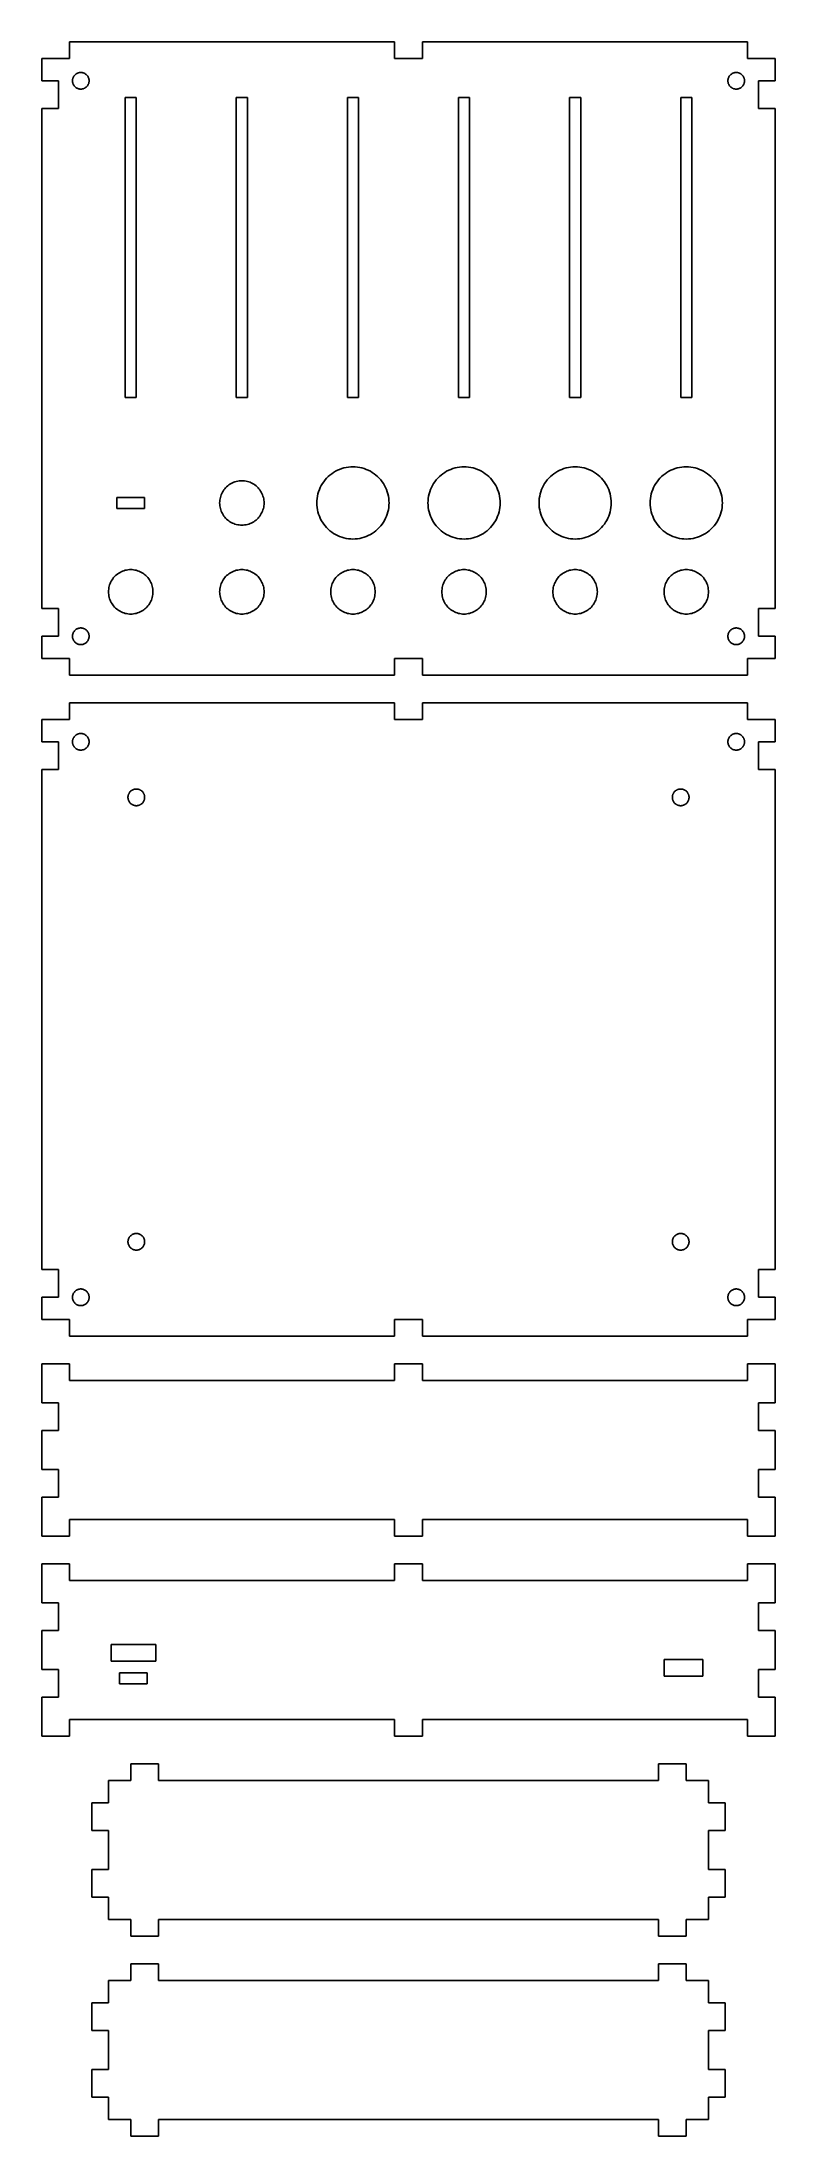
# Model space of a CAD drawing. Header units: metres. Extents: x -66 to 66, y -320 to 57.
import ezdxf

# ---------------------------------------------------------------- set-up
doc = ezdxf.new("R2010")
doc.units = ezdxf.units.M

msp = doc.modelspace()

# ---------------------------------------------------------------- linework, layer by layer
for p, q in [((-2.49998, 57), (-61, 57)), ((-61, 57), (-61, 54)), ((-2.49998, 54), (-2.49998, 57)), ((61, 57), (2.5, 57)), ((2.5, 57), (2.5, 54)), ((61, 54), (61, 57)), ((-61, 54), (-66, 54)), ((-66, 54), (-66, 50)), ((2.5, 54), (-2.49998, 54)), ((66, 54), (61, 54)), ((66, 50), (66, 54)), ((-66, 50), (-63, 50)), ((-63, 50), (-63, 45)), ((-60.5, 50), (-60.4971, 50.0938)), ((-60.4971, 49.9062), (-60.5, 50)), ((-60.4971, 50.0938), (-60.4883, 50.1885)), ((-60.4883, 49.8115), (-60.4971, 49.9062)), ((-60.4883, 50.1885), (-60.4736, 50.2812)), ((-60.4736, 49.7188), (-60.4883, 49.8115)), ((-60.4736, 50.2812), (-60.4531, 50.373)), ((-60.4531, 49.627), (-60.4736, 49.7188)), ((-60.4531, 50.373), (-60.4267, 50.4639)), ((-60.4267, 49.5361), (-60.4531, 49.627)), ((-60.4267, 50.4639), (-60.3945, 50.5518)), ((-60.3945, 49.4482), (-60.4267, 49.5361)), ((-60.3945, 50.5518), (-60.3574, 50.6387)), ((-60.3574, 49.3613), (-60.3945, 49.4482)), ((-60.3574, 50.6387), (-60.3144, 50.7227)), ((-60.3144, 49.2773), (-60.3574, 49.3613)), ((-60.3144, 50.7227), (-60.2666, 50.8037)), ((-60.2666, 49.1963), (-60.3144, 49.2773)), ((-60.2666, 50.8037), (-60.2139, 50.8818)), ((-60.2139, 49.1182), (-60.2666, 49.1963)), ((-60.2139, 50.8818), (-60.1562, 50.9561)), ((-60.1562, 49.0439), (-60.2139, 49.1182)), ((-60.1562, 50.9561), (-60.0937, 51.0264)), ((-60.0937, 48.9736), (-60.1562, 49.0439)), ((-60.0937, 51.0264), (-60.0264, 51.0938)), ((-60.0264, 51.0938), (-59.956, 51.1562)), ((-59.956, 51.1562), (-59.8818, 51.2139)), ((-59.8818, 51.2139), (-59.8037, 51.2666)), ((-59.8037, 51.2666), (-59.7226, 51.3145)), ((-59.7226, 51.3145), (-59.6387, 51.3574)), ((-59.6387, 51.3574), (-59.5517, 51.3945)), ((-59.5517, 51.3945), (-59.4639, 51.4268)), ((-59.4639, 51.4268), (-59.373, 51.4531)), ((-59.373, 51.4531), (-59.2812, 51.4736)), ((-59.2812, 51.4736), (-59.1885, 51.4883)), ((-59.1885, 51.4883), (-59.0937, 51.4971)), ((-59.0937, 51.4971), (-59, 51.5)), ((-59, 51.5), (-58.9062, 51.4971)), ((-58.9062, 51.4971), (-58.8115, 51.4883)), ((-58.8115, 51.4883), (-58.7187, 51.4736)), ((-58.7187, 51.4736), (-58.6269, 51.4531)), ((-58.6269, 51.4531), (-58.5361, 51.4268)), ((-58.5361, 51.4268), (-58.4482, 51.3945)), ((-58.4482, 51.3945), (-58.3613, 51.3574)), ((-58.3613, 51.3574), (-58.2773, 51.3145)), ((-58.2773, 51.3145), (-58.1963, 51.2666)), ((-58.1963, 51.2666), (-58.1181, 51.2139)), ((-58.1181, 51.2139), (-58.0439, 51.1562)), ((-58.0439, 51.1562), (-57.9736, 51.0938)), ((-57.9736, 51.0938), (-57.9062, 51.0264)), ((-57.9062, 51.0264), (-57.8437, 50.9561)), ((-57.8437, 49.0439), (-57.9062, 48.9736)), ((-57.8437, 50.9561), (-57.7861, 50.8818)), ((-57.7861, 49.1182), (-57.8437, 49.0439)), ((-57.7861, 50.8818), (-57.7334, 50.8037)), ((-57.7334, 49.1963), (-57.7861, 49.1182)), ((-57.7334, 50.8037), (-57.6855, 50.7227)), ((-57.6855, 49.2773), (-57.7334, 49.1963)), ((-57.6855, 50.7227), (-57.6426, 50.6387)), ((-57.6426, 49.3613), (-57.6855, 49.2773)), ((-57.6426, 50.6387), (-57.6055, 50.5518)), ((-57.6055, 49.4482), (-57.6426, 49.3613)), ((-57.6055, 50.5518), (-57.5732, 50.4639)), ((-57.5732, 49.5361), (-57.6055, 49.4482)), ((-57.5732, 50.4639), (-57.5469, 50.373)), ((-57.5469, 49.627), (-57.5732, 49.5361)), ((-57.5469, 50.373), (-57.5264, 50.2812)), ((-57.5264, 49.7188), (-57.5469, 49.627)), ((-57.5264, 50.2812), (-57.5117, 50.1885)), ((-57.5117, 49.8115), (-57.5264, 49.7188)), ((-57.5117, 50.1885), (-57.5029, 50.0938)), ((-57.5029, 49.9062), (-57.5117, 49.8115)), ((-57.5029, 50.0938), (-57.5, 50)), ((-57.5, 50), (-57.5029, 49.9062)), ((57.5, 50), (57.5029, 50.0937)), ((57.5029, 49.9062), (57.5, 50)), ((57.5029, 50.0937), (57.5117, 50.1885)), ((57.5117, 49.8115), (57.5029, 49.9062)), ((57.5117, 50.1885), (57.5264, 50.2812)), ((57.5264, 49.7187), (57.5117, 49.8115)), ((57.5264, 50.2812), (57.5469, 50.373)), ((57.5469, 49.6269), (57.5264, 49.7187)), ((57.5469, 50.373), (57.5732, 50.4639)), ((57.5732, 49.5361), (57.5469, 49.6269)), ((57.5732, 50.4639), (57.6055, 50.5517)), ((57.6055, 49.4482), (57.5732, 49.5361)), ((57.6055, 50.5517), (57.6426, 50.6387)), ((57.6426, 49.3613), (57.6055, 49.4482)), ((57.6426, 50.6387), (57.6855, 50.7226)), ((57.6855, 49.2773), (57.6426, 49.3613)), ((57.6855, 50.7226), (57.7334, 50.8037)), ((57.7334, 49.1963), (57.6855, 49.2773)), ((57.7334, 50.8037), (57.7861, 50.8818)), ((57.7861, 49.1181), (57.7334, 49.1963)), ((57.7861, 50.8818), (57.8438, 50.956)), ((57.8438, 49.0439), (57.7861, 49.1181)), ((57.8438, 50.956), (57.9062, 51.0264)), ((57.9062, 48.9736), (57.8438, 49.0439)), ((57.9062, 51.0264), (57.9736, 51.0937)), ((57.9736, 51.0937), (58.0439, 51.1562)), ((58.0439, 51.1562), (58.1182, 51.2139)), ((58.1182, 51.2139), (58.1963, 51.2666)), ((58.1963, 51.2666), (58.2773, 51.3144)), ((58.2773, 51.3144), (58.3613, 51.3574)), ((58.3613, 51.3574), (58.4482, 51.3945)), ((58.4482, 51.3945), (58.5361, 51.4267)), ((58.5361, 51.4267), (58.627, 51.4531)), ((58.627, 51.4531), (58.7188, 51.4736)), ((58.7188, 51.4736), (58.8115, 51.4883)), ((58.8115, 51.4883), (58.9062, 51.4971)), ((58.9062, 51.4971), (59, 51.5)), ((59, 51.5), (59.0938, 51.4971)), ((59.0938, 51.4971), (59.1885, 51.4883)), ((59.1885, 51.4883), (59.2812, 51.4736)), ((59.2812, 51.4736), (59.373, 51.4531)), ((59.373, 51.4531), (59.4639, 51.4267)), ((59.4639, 51.4267), (59.5518, 51.3945)), ((59.5518, 51.3945), (59.6387, 51.3574)), ((59.6387, 51.3574), (59.7227, 51.3144)), ((59.7227, 51.3144), (59.8037, 51.2666)), ((59.8037, 51.2666), (59.8818, 51.2139)), ((59.8818, 51.2139), (59.9561, 51.1562)), ((59.9561, 51.1562), (60.0264, 51.0937)), ((60.0264, 51.0937), (60.0938, 51.0264)), ((60.0938, 51.0264), (60.1562, 50.956)), ((60.1562, 49.0439), (60.0938, 48.9736)), ((60.1562, 50.956), (60.2139, 50.8818)), ((60.2139, 49.1181), (60.1562, 49.0439)), ((60.2139, 50.8818), (60.2666, 50.8037)), ((60.2666, 49.1963), (60.2139, 49.1181)), ((60.2666, 50.8037), (60.3145, 50.7226)), ((60.3145, 49.2773), (60.2666, 49.1963)), ((60.3145, 50.7226), (60.3574, 50.6387)), ((60.3574, 49.3613), (60.3145, 49.2773)), ((60.3574, 50.6387), (60.3945, 50.5517)), ((60.3945, 49.4482), (60.3574, 49.3613)), ((60.3945, 50.5517), (60.4268, 50.4639)), ((60.4268, 49.5361), (60.3945, 49.4482)), ((60.4268, 50.4639), (60.4531, 50.373)), ((60.4531, 49.6269), (60.4268, 49.5361)), ((60.4531, 50.373), (60.4736, 50.2812)), ((60.4736, 49.7187), (60.4531, 49.6269)), ((60.4736, 50.2812), (60.4883, 50.1885)), ((60.4883, 49.8115), (60.4736, 49.7187)), ((60.4883, 50.1885), (60.4971, 50.0937)), ((60.4971, 49.9062), (60.4883, 49.8115)), ((60.4971, 50.0937), (60.5, 50)), ((60.5, 50), (60.4971, 49.9062)), ((63, 45), (63, 50)), ((63, 50), (66, 50)), ((-60.0264, 48.9062), (-60.0937, 48.9736)), ((-59.956, 48.8438), (-60.0264, 48.9062)), ((-59.8818, 48.7861), (-59.956, 48.8438)), ((-59.8037, 48.7334), (-59.8818, 48.7861)), ((-59.7226, 48.6855), (-59.8037, 48.7334)), ((-59.6387, 48.6426), (-59.7226, 48.6855)), ((-59.5517, 48.6055), (-59.6387, 48.6426)), ((-59.4639, 48.5732), (-59.5517, 48.6055)), ((-59.373, 48.5469), (-59.4639, 48.5732)), ((-59.2812, 48.5264), (-59.373, 48.5469)), ((-59.1885, 48.5117), (-59.2812, 48.5264)), ((-59.0937, 48.5029), (-59.1885, 48.5117)), ((-59, 48.5), (-59.0937, 48.5029)), ((-58.9062, 48.5029), (-59, 48.5)), ((-58.8115, 48.5117), (-58.9062, 48.5029)), ((-58.7187, 48.5264), (-58.8115, 48.5117)), ((-58.6269, 48.5469), (-58.7187, 48.5264)), ((-58.5361, 48.5732), (-58.6269, 48.5469)), ((-58.4482, 48.6055), (-58.5361, 48.5732)), ((-58.3613, 48.6426), (-58.4482, 48.6055)), ((-58.2773, 48.6855), (-58.3613, 48.6426)), ((-58.1963, 48.7334), (-58.2773, 48.6855)), ((-58.1181, 48.7861), (-58.1963, 48.7334)), ((-58.0439, 48.8438), (-58.1181, 48.7861)), ((-57.9736, 48.9062), (-58.0439, 48.8438)), ((-57.9062, 48.9736), (-57.9736, 48.9062)), ((-51, -6.99998), (-51, 47)), ((-51, 47), (-49, 47)), ((-49, 47), (-49, -6.99998)), ((-31, -6.99998), (-31, 47)), ((-31, 47), (-29, 47)), ((-29, 47), (-29, -6.99998)), ((-11, -6.99998), (-11, 47)), ((-11, 47), (-8.99998, 47)), ((-8.99998, 47), (-9, -6.99998)), ((9, -7), (9, 47)), ((9, 47), (11, 47)), ((11, 47), (11, -7)), ((29, -7), (29, 47)), ((29, 47), (31, 47)), ((31, 47), (31, -7)), ((49, -7), (49, 47)), ((49, 47), (51, 47)), ((51, 47), (51, -7)), ((57.9736, 48.9062), (57.9062, 48.9736)), ((58.0439, 48.8437), (57.9736, 48.9062)), ((58.1182, 48.7861), (58.0439, 48.8437)), ((58.1963, 48.7334), (58.1182, 48.7861)), ((58.2773, 48.6855), (58.1963, 48.7334)), ((58.3613, 48.6426), (58.2773, 48.6855)), ((58.4482, 48.6055), (58.3613, 48.6426)), ((58.5361, 48.5732), (58.4482, 48.6055)), ((58.627, 48.5469), (58.5361, 48.5732)), ((58.7188, 48.5264), (58.627, 48.5469)), ((58.8115, 48.5117), (58.7188, 48.5264)), ((58.9062, 48.5029), (58.8115, 48.5117)), ((59, 48.5), (58.9062, 48.5029)), ((59.0938, 48.5029), (59, 48.5)), ((59.1885, 48.5117), (59.0938, 48.5029)), ((59.2812, 48.5264), (59.1885, 48.5117)), ((59.373, 48.5469), (59.2812, 48.5264)), ((59.4639, 48.5732), (59.373, 48.5469)), ((59.5518, 48.6055), (59.4639, 48.5732)), ((59.6387, 48.6426), (59.5518, 48.6055)), ((59.7227, 48.6855), (59.6387, 48.6426)), ((59.8037, 48.7334), (59.7227, 48.6855)), ((59.8818, 48.7861), (59.8037, 48.7334)), ((59.9561, 48.8437), (59.8818, 48.7861)), ((60.0264, 48.9062), (59.9561, 48.8437)), ((60.0938, 48.9736), (60.0264, 48.9062)), ((-63, 45), (-66, 45)), ((-66, 45), (-66, -45)), ((66, 45), (63, 45)), ((66, -45), (66, 45)), ((-49, -6.99998), (-51, -6.99998)), ((-29, -6.99998), (-31, -6.99998)), ((-9, -6.99998), (-11, -6.99998)), ((11, -7), (9, -7)), ((31, -7), (29, -7)), ((51, -7), (49, -7)), ((-32.1436, -22.623), (-31.9268, -22.4951)), ((-31.9268, -22.4951), (-31.7031, -22.3808)), ((-31.7031, -22.3808), (-31.4727, -22.2812)), ((-31.4727, -22.2812), (-31.2363, -22.1953)), ((-31.2363, -22.1953), (-30.9951, -22.126)), ((-30.9951, -22.126), (-30.75, -22.0713)), ((-30.75, -22.0713), (-30.501, -22.0312)), ((-30.501, -22.0312), (-30.251, -22.0078)), ((-30.251, -22.0078), (-30, -22)), ((-30, -22), (-29.749, -22.0078)), ((-29.749, -22.0078), (-29.499, -22.0312)), ((-29.499, -22.0312), (-29.25, -22.0713)), ((-29.25, -22.0713), (-29.0049, -22.126)), ((-29.0049, -22.126), (-28.7637, -22.1953)), ((-28.7637, -22.1953), (-28.5273, -22.2812)), ((-28.5273, -22.2812), (-28.2969, -22.3808)), ((-28.2969, -22.3808), (-28.0732, -22.4951)), ((-28.0732, -22.4951), (-27.8564, -22.623)), ((-15.6963, -22.8681), (-15.4883, -22.5176)), ((-15.4883, -22.5176), (-15.2588, -22.1797)), ((-15.2588, -22.1797), (-15.0088, -21.8564)), ((-15.0088, -21.8564), (-14.7383, -21.5508)), ((-14.7383, -21.5508), (-14.4492, -21.2617)), ((-14.4492, -21.2617), (-14.1436, -20.9912)), ((-14.1436, -20.9912), (-13.8203, -20.7412)), ((-13.8203, -20.7412), (-13.4824, -20.5117)), ((-13.4824, -20.5117), (-13.1318, -20.3037)), ((-13.1318, -20.3037), (-12.7676, -20.1182)), ((-12.7676, -20.1182), (-12.3926, -19.9561)), ((-12.3926, -19.9561), (-12.0088, -19.8184)), ((-12.0088, -19.8184), (-11.6162, -19.7041)), ((-11.6162, -19.7041), (-11.2178, -19.6152)), ((-11.2178, -19.6152), (-10.8145, -19.5508)), ((-10.8145, -19.5508), (-10.4082, -19.5127)), ((-10.4082, -19.5127), (-10, -19.5)), ((-10, -19.5), (-9.5918, -19.5127)), ((-9.5918, -19.5127), (-9.18555, -19.5508)), ((-9.18555, -19.5508), (-8.78223, -19.6152)), ((-8.78223, -19.6152), (-8.38379, -19.7041)), ((-8.38379, -19.7041), (-7.99121, -19.8184)), ((-7.99121, -19.8184), (-7.60742, -19.9561)), ((-7.60742, -19.9561), (-7.23242, -20.1182)), ((-7.23242, -20.1182), (-6.86816, -20.3037)), ((-6.86816, -20.3037), (-6.51758, -20.5117)), ((-6.51758, -20.5117), (-6.17969, -20.7412)), ((-6.17969, -20.7412), (-5.85645, -20.9912)), ((-5.85645, -20.9912), (-5.55078, -21.2617)), ((-5.55078, -21.2617), (-5.26172, -21.5508)), ((-5.26172, -21.5508), (-4.99121, -21.8564)), ((-4.99121, -21.8564), (-4.74121, -22.1797)), ((-4.74121, -22.1797), (-4.51172, -22.5176)), ((-4.51172, -22.5176), (-4.30371, -22.8682)), ((4.3037, -22.8682), (4.5117, -22.5176)), ((4.5117, -22.5176), (4.7412, -22.1797)), ((4.7412, -22.1797), (4.9912, -21.8564)), ((4.9912, -21.8564), (5.2617, -21.5508)), ((5.2617, -21.5508), (5.55077, -21.2617)), ((5.55077, -21.2617), (5.85643, -20.9912)), ((5.85643, -20.9912), (6.17967, -20.7412)), ((6.17967, -20.7412), (6.51756, -20.5117)), ((6.51756, -20.5117), (6.86815, -20.3037)), ((6.86815, -20.3037), (7.23241, -20.1182)), ((7.23241, -20.1182), (7.60741, -19.9561)), ((7.60741, -19.9561), (7.9912, -19.8184)), ((7.9912, -19.8184), (8.38377, -19.7041)), ((8.38377, -19.7041), (8.78221, -19.6152)), ((8.78221, -19.6152), (9.18553, -19.5508)), ((9.18553, -19.5508), (9.59178, -19.5127)), ((9.59178, -19.5127), (9.99998, -19.5)), ((9.99998, -19.5), (10.4082, -19.5127)), ((10.4082, -19.5127), (10.8144, -19.5508)), ((10.8144, -19.5508), (11.2178, -19.6152)), ((11.2178, -19.6152), (11.6162, -19.7041)), ((11.6162, -19.7041), (12.0088, -19.8184)), ((12.0088, -19.8184), (12.3926, -19.9561)), ((12.3926, -19.9561), (12.7676, -20.1182)), ((12.7676, -20.1182), (13.1318, -20.3037)), ((13.1318, -20.3037), (13.4824, -20.5117)), ((13.4824, -20.5117), (13.8203, -20.7412)), ((13.8203, -20.7412), (14.1435, -20.9912)), ((14.1435, -20.9912), (14.4492, -21.2617)), ((14.4492, -21.2617), (14.7383, -21.5508)), ((14.7383, -21.5508), (15.0088, -21.8564)), ((15.0088, -21.8564), (15.2588, -22.1797)), ((15.2588, -22.1797), (15.4883, -22.5176)), ((15.4883, -22.5176), (15.6963, -22.8682)), ((24.3037, -22.8682), (24.5117, -22.5176)), ((24.5117, -22.5176), (24.7412, -22.1797)), ((24.7412, -22.1797), (24.9912, -21.8564)), ((24.9912, -21.8564), (25.2617, -21.5508)), ((25.2617, -21.5508), (25.5508, -21.2617)), ((25.5508, -21.2617), (25.8564, -20.9912)), ((25.8564, -20.9912), (26.1797, -20.7412)), ((26.1797, -20.7412), (26.5176, -20.5117)), ((26.5176, -20.5117), (26.8681, -20.3037)), ((26.8681, -20.3037), (27.2324, -20.1182)), ((27.2324, -20.1182), (27.6074, -19.9561)), ((27.6074, -19.9561), (27.9912, -19.8184)), ((27.9912, -19.8184), (28.3838, -19.7041)), ((28.3838, -19.7041), (28.7822, -19.6152)), ((28.7822, -19.6152), (29.1855, -19.5508)), ((29.1855, -19.5508), (29.5918, -19.5127)), ((29.5918, -19.5127), (30, -19.5)), ((30, -19.5), (30.4082, -19.5127)), ((30.4082, -19.5127), (30.8144, -19.5508)), ((30.8144, -19.5508), (31.2178, -19.6152)), ((31.2178, -19.6152), (31.6162, -19.7041)), ((31.6162, -19.7041), (32.0088, -19.8184)), ((32.0088, -19.8184), (32.3926, -19.9561)), ((32.3926, -19.9561), (32.7676, -20.1182)), ((32.7676, -20.1182), (33.1318, -20.3037)), ((33.1318, -20.3037), (33.4824, -20.5117)), ((33.4824, -20.5117), (33.8203, -20.7412)), ((33.8203, -20.7412), (34.1436, -20.9912)), ((34.1436, -20.9912), (34.4492, -21.2617)), ((34.4492, -21.2617), (34.7383, -21.5508)), ((34.7383, -21.5508), (35.0088, -21.8564)), ((35.0088, -21.8564), (35.2588, -22.1797)), ((35.2588, -22.1797), (35.4883, -22.5176)), ((35.4883, -22.5176), (35.6963, -22.8682)), ((44.3037, -22.8682), (44.5117, -22.5176)), ((44.5117, -22.5176), (44.7412, -22.1797)), ((44.7412, -22.1797), (44.9912, -21.8564)), ((44.9912, -21.8564), (45.2617, -21.5508)), ((45.2617, -21.5508), (45.5508, -21.2617)), ((45.5508, -21.2617), (45.8564, -20.9912)), ((45.8564, -20.9912), (46.1797, -20.7412)), ((46.1797, -20.7412), (46.5176, -20.5117)), ((46.5176, -20.5117), (46.8682, -20.3037)), ((46.8682, -20.3037), (47.2324, -20.1182)), ((47.2324, -20.1182), (47.6074, -19.9561)), ((47.6074, -19.9561), (47.9912, -19.8184)), ((47.9912, -19.8184), (48.3838, -19.7041)), ((48.3838, -19.7041), (48.7822, -19.6152)), ((48.7822, -19.6152), (49.1855, -19.5508)), ((49.1855, -19.5508), (49.5918, -19.5127)), ((49.5918, -19.5127), (50, -19.5)), ((50, -19.5), (50.4082, -19.5127)), ((50.4082, -19.5127), (50.8145, -19.5508)), ((50.8145, -19.5508), (51.2178, -19.6152)), ((51.2178, -19.6152), (51.6162, -19.7041)), ((51.6162, -19.7041), (52.0088, -19.8184)), ((52.0088, -19.8184), (52.3926, -19.9561)), ((52.3926, -19.9561), (52.7676, -20.1182)), ((52.7676, -20.1182), (53.1318, -20.3037)), ((53.1318, -20.3037), (53.4824, -20.5117)), ((53.4824, -20.5117), (53.8203, -20.7412)), ((53.8203, -20.7412), (54.1436, -20.9912)), ((54.1436, -20.9912), (54.4492, -21.2617)), ((54.4492, -21.2617), (54.7383, -21.5508)), ((54.7383, -21.5508), (55.0088, -21.8564)), ((55.0088, -21.8564), (55.2588, -22.1797)), ((55.2588, -22.1797), (55.4883, -22.5176)), ((55.4883, -22.5176), (55.6963, -22.8682)), ((-52.5, -27), (-52.5, -25)), ((-52.5, -25), (-47.5, -25)), ((-47.5, -25), (-47.5, -27)), ((-34, -26), (-33.9922, -25.749)), ((-33.9922, -26.251), (-34, -26)), ((-33.9922, -25.749), (-33.9688, -25.499)), ((-33.9688, -26.501), (-33.9922, -26.251)), ((-33.9688, -25.499), (-33.9287, -25.25)), ((-33.9287, -25.25), (-33.874, -25.0049)), ((-33.874, -25.0049), (-33.8047, -24.7637)), ((-33.8047, -24.7637), (-33.7188, -24.5273)), ((-33.7188, -24.5273), (-33.6191, -24.2969)), ((-33.6191, -24.2969), (-33.5049, -24.0732)), ((-33.5049, -24.0732), (-33.377, -23.8564)), ((-33.377, -23.8564), (-33.2363, -23.6484)), ((-33.2363, -23.6484), (-33.082, -23.4502)), ((-33.082, -23.4502), (-32.916, -23.2617)), ((-32.916, -23.2617), (-32.7383, -23.084)), ((-32.7383, -23.084), (-32.5498, -22.918)), ((-32.5498, -22.918), (-32.3516, -22.7637)), ((-32.3516, -22.7637), (-32.1436, -22.623)), ((-27.8564, -22.623), (-27.6484, -22.7637)), ((-27.6484, -22.7637), (-27.4502, -22.918)), ((-27.4502, -22.918), (-27.2617, -23.084)), ((-27.2617, -23.084), (-27.084, -23.2617)), ((-27.084, -23.2617), (-26.918, -23.4502)), ((-26.918, -23.4502), (-26.7637, -23.6484)), ((-26.7637, -23.6484), (-26.623, -23.8564)), ((-26.623, -23.8564), (-26.4951, -24.0732)), ((-26.4951, -24.0732), (-26.3809, -24.2969)), ((-26.3809, -24.2969), (-26.2812, -24.5273)), ((-26.2812, -24.5273), (-26.1953, -24.7637)), ((-26.1953, -24.7637), (-26.126, -25.0049)), ((-26.126, -25.0049), (-26.0713, -25.25)), ((-26.0713, -25.25), (-26.0312, -25.499)), ((-26.0312, -25.499), (-26.0078, -25.749)), ((-26.0078, -26.251), (-26.0312, -26.501)), ((-26.0078, -25.749), (-26, -26)), ((-26, -26), (-26.0078, -26.251)), ((-16.5, -26), (-16.4873, -25.5918)), ((-16.4873, -26.4082), (-16.5, -26)), ((-16.4873, -25.5918), (-16.4492, -25.1855)), ((-16.4492, -25.1855), (-16.3848, -24.7822)), ((-16.3848, -24.7822), (-16.2959, -24.3838)), ((-16.2959, -24.3838), (-16.1816, -23.9912)), ((-16.1816, -23.9912), (-16.0439, -23.6074)), ((-16.0439, -23.6074), (-15.8818, -23.2324)), ((-15.8818, -23.2324), (-15.6963, -22.8681)), ((-4.30371, -22.8682), (-4.11816, -23.2324)), ((-4.11816, -23.2324), (-3.95605, -23.6074)), ((-3.95605, -23.6074), (-3.81836, -23.9912)), ((-3.81836, -23.9912), (-3.7041, -24.3838)), ((-3.7041, -24.3838), (-3.61523, -24.7822)), ((-3.61523, -24.7822), (-3.55078, -25.1855)), ((-3.55078, -25.1855), (-3.5127, -25.5918)), ((-3.5127, -25.5918), (-3.5, -26)), ((-3.5, -26), (-3.5127, -26.4082)), ((3.49998, -26), (3.51268, -25.5918)), ((3.51268, -26.4082), (3.49998, -26)), ((3.51268, -25.5918), (3.55077, -25.1855)), ((3.55077, -25.1855), (3.61522, -24.7822)), ((3.61522, -24.7822), (3.70409, -24.3838)), ((3.70409, -24.3838), (3.81834, -23.9912)), ((3.81834, -23.9912), (3.95604, -23.6074)), ((3.95604, -23.6074), (4.11815, -23.2324)), ((4.11815, -23.2324), (4.3037, -22.8682)), ((15.6963, -22.8682), (15.8818, -23.2324)), ((15.8818, -23.2324), (16.0439, -23.6074)), ((16.0439, -23.6074), (16.1816, -23.9912)), ((16.1816, -23.9912), (16.2959, -24.3838)), ((16.2959, -24.3838), (16.3848, -24.7822)), ((16.3848, -24.7822), (16.4492, -25.1855)), ((16.4492, -25.1855), (16.4873, -25.5918)), ((16.4873, -25.5918), (16.5, -26)), ((16.5, -26), (16.4873, -26.4082)), ((23.5, -26), (23.5127, -25.5918)), ((23.5127, -26.4082), (23.5, -26)), ((23.5127, -25.5918), (23.5508, -25.1855)), ((23.5508, -25.1855), (23.6152, -24.7822)), ((23.6152, -24.7822), (23.7041, -24.3838)), ((23.7041, -24.3838), (23.8183, -23.9912)), ((23.8183, -23.9912), (23.956, -23.6074)), ((23.956, -23.6074), (24.1181, -23.2324)), ((24.1181, -23.2324), (24.3037, -22.8682)), ((35.6963, -22.8682), (35.8818, -23.2324)), ((35.8818, -23.2324), (36.0439, -23.6074)), ((36.0439, -23.6074), (36.1816, -23.9912)), ((36.1816, -23.9912), (36.2959, -24.3838)), ((36.2959, -24.3838), (36.3848, -24.7822)), ((36.3848, -24.7822), (36.4492, -25.1855)), ((36.4492, -25.1855), (36.4873, -25.5918)), ((36.4873, -25.5918), (36.5, -26)), ((36.5, -26), (36.4873, -26.4082)), ((43.5, -26), (43.5127, -25.5918)), ((43.5127, -26.4082), (43.5, -26)), ((43.5127, -25.5918), (43.5508, -25.1855)), ((43.5508, -25.1855), (43.6152, -24.7822)), ((43.6152, -24.7822), (43.7041, -24.3838)), ((43.7041, -24.3838), (43.8184, -23.9912)), ((43.8184, -23.9912), (43.9561, -23.6074)), ((43.9561, -23.6074), (44.1182, -23.2324)), ((44.1182, -23.2324), (44.3037, -22.8682)), ((55.6963, -22.8682), (55.8818, -23.2324)), ((55.8818, -23.2324), (56.0439, -23.6074)), ((56.0439, -23.6074), (56.1816, -23.9912)), ((56.1816, -23.9912), (56.2959, -24.3838)), ((56.2959, -24.3838), (56.3848, -24.7822)), ((56.3848, -24.7822), (56.4492, -25.1855)), ((56.4492, -25.1855), (56.4873, -25.5918)), ((56.4873, -25.5918), (56.5, -26)), ((56.5, -26), (56.4873, -26.4082)), ((-47.5, -27), (-52.5, -27)), ((-33.9287, -26.75), (-33.9688, -26.501)), ((-33.874, -26.9951), (-33.9287, -26.75)), ((-33.8047, -27.2363), (-33.874, -26.9951)), ((-33.7188, -27.4726), (-33.8047, -27.2363)), ((-33.6191, -27.7031), (-33.7188, -27.4726)), ((-33.5049, -27.9267), (-33.6191, -27.7031)), ((-33.377, -28.1435), (-33.5049, -27.9267)), ((-33.2363, -28.3515), (-33.377, -28.1435)), ((-33.082, -28.5498), (-33.2363, -28.3515)), ((-32.916, -28.7383), (-33.082, -28.5498)), ((-32.7383, -28.916), (-32.916, -28.7383)), ((-32.5498, -29.082), (-32.7383, -28.916)), ((-32.3516, -29.2363), (-32.5498, -29.082)), ((-32.1436, -29.3769), (-32.3516, -29.2363)), ((-31.9268, -29.5049), (-32.1436, -29.3769)), ((-31.7031, -29.6191), (-31.9268, -29.5049)), ((-31.4727, -29.7187), (-31.7031, -29.6191)), ((-31.2363, -29.8047), (-31.4727, -29.7187)), ((-30.9951, -29.874), (-31.2363, -29.8047)), ((-30.75, -29.9287), (-30.9951, -29.874)), ((-30.501, -29.9687), (-30.75, -29.9287)), ((-30.251, -29.9922), (-30.501, -29.9687)), ((-30, -30), (-30.251, -29.9922)), ((-29.749, -29.9922), (-30, -30)), ((-29.499, -29.9687), (-29.749, -29.9922)), ((-29.25, -29.9287), (-29.499, -29.9687)), ((-29.0049, -29.874), (-29.25, -29.9287)), ((-28.7637, -29.8047), (-29.0049, -29.874)), ((-28.5273, -29.7187), (-28.7637, -29.8047)), ((-28.2969, -29.6191), (-28.5273, -29.7187)), ((-28.0732, -29.5049), (-28.2969, -29.6191)), ((-27.8564, -29.3769), (-28.0732, -29.5049)), ((-27.6484, -29.2363), (-27.8564, -29.3769)), ((-27.4502, -29.082), (-27.6484, -29.2363)), ((-27.2617, -28.916), (-27.4502, -29.082)), ((-27.084, -28.7383), (-27.2617, -28.916)), ((-26.918, -28.5498), (-27.084, -28.7383)), ((-26.7637, -28.3515), (-26.918, -28.5498)), ((-26.623, -28.1435), (-26.7637, -28.3515)), ((-26.4951, -27.9267), (-26.623, -28.1435)), ((-26.3809, -27.7031), (-26.4951, -27.9267)), ((-26.2812, -27.4726), (-26.3809, -27.7031)), ((-26.1953, -27.2363), (-26.2812, -27.4726)), ((-26.126, -26.9951), (-26.1953, -27.2363)), ((-26.0713, -26.75), (-26.126, -26.9951)), ((-26.0312, -26.501), (-26.0713, -26.75)), ((-16.4492, -26.8144), (-16.4873, -26.4082)), ((-16.3848, -27.2178), (-16.4492, -26.8144)), ((-16.2959, -27.6162), (-16.3848, -27.2178)), ((-16.1816, -28.0088), (-16.2959, -27.6162)), ((-16.0439, -28.3926), (-16.1816, -28.0088)), ((-15.8818, -28.7676), (-16.0439, -28.3926)), ((-15.6963, -29.1318), (-15.8818, -28.7676)), ((-15.4883, -29.4824), (-15.6963, -29.1318)), ((-15.2588, -29.8203), (-15.4883, -29.4824)), ((-15.0088, -30.1435), (-15.2588, -29.8203)), ((-14.7383, -30.4492), (-15.0088, -30.1435)), ((-4.99121, -30.1436), (-5.26172, -30.4492)), ((-4.74121, -29.8203), (-4.99121, -30.1436)), ((-4.51172, -29.4824), (-4.74121, -29.8203)), ((-4.30371, -29.1318), (-4.51172, -29.4824)), ((-4.11816, -28.7676), (-4.30371, -29.1318)), ((-3.95605, -28.3926), (-4.11816, -28.7676)), ((-3.81836, -28.0088), (-3.95605, -28.3926)), ((-3.7041, -27.6162), (-3.81836, -28.0088)), ((-3.61523, -27.2178), (-3.7041, -27.6162)), ((-3.55078, -26.8145), (-3.61523, -27.2178)), ((-3.5127, -26.4082), (-3.55078, -26.8145)), ((3.55077, -26.8145), (3.51268, -26.4082)), ((3.61522, -27.2178), (3.55077, -26.8145)), ((3.70409, -27.6162), (3.61522, -27.2178)), ((3.81834, -28.0088), (3.70409, -27.6162)), ((3.95604, -28.3926), (3.81834, -28.0088)), ((4.11815, -28.7676), (3.95604, -28.3926)), ((4.3037, -29.1318), (4.11815, -28.7676)), ((4.5117, -29.4824), (4.3037, -29.1318)), ((4.7412, -29.8203), (4.5117, -29.4824)), ((4.9912, -30.1436), (4.7412, -29.8203)), ((5.2617, -30.4492), (4.9912, -30.1436)), ((15.0088, -30.1436), (14.7383, -30.4492)), ((15.2588, -29.8203), (15.0088, -30.1436)), ((15.4883, -29.4824), (15.2588, -29.8203)), ((15.6963, -29.1318), (15.4883, -29.4824)), ((15.8818, -28.7676), (15.6963, -29.1318)), ((16.0439, -28.3926), (15.8818, -28.7676)), ((16.1816, -28.0088), (16.0439, -28.3926)), ((16.2959, -27.6162), (16.1816, -28.0088)), ((16.3848, -27.2178), (16.2959, -27.6162)), ((16.4492, -26.8145), (16.3848, -27.2178)), ((16.4873, -26.4082), (16.4492, -26.8145)), ((23.5508, -26.8145), (23.5127, -26.4082)), ((23.6152, -27.2178), (23.5508, -26.8145)), ((23.7041, -27.6162), (23.6152, -27.2178)), ((23.8183, -28.0088), (23.7041, -27.6162)), ((23.956, -28.3926), (23.8183, -28.0088)), ((24.1181, -28.7676), (23.956, -28.3926)), ((24.3037, -29.1318), (24.1181, -28.7676)), ((24.5117, -29.4824), (24.3037, -29.1318)), ((24.7412, -29.8203), (24.5117, -29.4824)), ((24.9912, -30.1436), (24.7412, -29.8203)), ((25.2617, -30.4492), (24.9912, -30.1436)), ((35.0088, -30.1436), (34.7383, -30.4492)), ((35.2588, -29.8203), (35.0088, -30.1436)), ((35.4883, -29.4824), (35.2588, -29.8203)), ((35.6963, -29.1318), (35.4883, -29.4824)), ((35.8818, -28.7676), (35.6963, -29.1318)), ((36.0439, -28.3926), (35.8818, -28.7676)), ((36.1816, -28.0088), (36.0439, -28.3926)), ((36.2959, -27.6162), (36.1816, -28.0088)), ((36.3848, -27.2178), (36.2959, -27.6162)), ((36.4492, -26.8145), (36.3848, -27.2178)), ((36.4873, -26.4082), (36.4492, -26.8145)), ((43.5508, -26.8145), (43.5127, -26.4082)), ((43.6152, -27.2178), (43.5508, -26.8145)), ((43.7041, -27.6162), (43.6152, -27.2178)), ((43.8184, -28.0088), (43.7041, -27.6162)), ((43.9561, -28.3926), (43.8184, -28.0088)), ((44.1182, -28.7676), (43.9561, -28.3926)), ((44.3037, -29.1318), (44.1182, -28.7676)), ((44.5117, -29.4824), (44.3037, -29.1318)), ((44.7412, -29.8203), (44.5117, -29.4824)), ((44.9912, -30.1436), (44.7412, -29.8203)), ((45.2617, -30.4492), (44.9912, -30.1436)), ((55.0088, -30.1436), (54.7383, -30.4492)), ((55.2588, -29.8203), (55.0088, -30.1436)), ((55.4883, -29.4824), (55.2588, -29.8203)), ((55.6963, -29.1318), (55.4883, -29.4824)), ((55.8818, -28.7676), (55.6963, -29.1318)), ((56.0439, -28.3926), (55.8818, -28.7676)), ((56.1816, -28.0088), (56.0439, -28.3926)), ((56.2959, -27.6162), (56.1816, -28.0088)), ((56.3848, -27.2178), (56.2959, -27.6162)), ((56.4492, -26.8145), (56.3848, -27.2178)), ((56.4873, -26.4082), (56.4492, -26.8145)), ((-14.4492, -30.7383), (-14.7383, -30.4492)), ((-14.1436, -31.0088), (-14.4492, -30.7383)), ((-13.8203, -31.2588), (-14.1436, -31.0088)), ((-13.4824, -31.4883), (-13.8203, -31.2588)), ((-13.1318, -31.6963), (-13.4824, -31.4883)), ((-12.7676, -31.8818), (-13.1318, -31.6963)), ((-12.3926, -32.0439), (-12.7676, -31.8818)), ((-12.0088, -32.1816), (-12.3926, -32.0439)), ((-11.6162, -32.2959), (-12.0088, -32.1816)), ((-11.2178, -32.3848), (-11.6162, -32.2959)), ((-10.8145, -32.4492), (-11.2178, -32.3848)), ((-10.4082, -32.4873), (-10.8145, -32.4492)), ((-10, -32.5), (-10.4082, -32.4873)), ((-9.5918, -32.4873), (-10, -32.5)), ((-9.18555, -32.4492), (-9.5918, -32.4873)), ((-8.78223, -32.3848), (-9.18555, -32.4492)), ((-8.38379, -32.2959), (-8.78223, -32.3848)), ((-7.99121, -32.1816), (-8.38379, -32.2959)), ((-7.60742, -32.0439), (-7.99121, -32.1816)), ((-7.23242, -31.8818), (-7.60742, -32.0439)), ((-6.86816, -31.6963), (-7.23242, -31.8818)), ((-6.51758, -31.4883), (-6.86816, -31.6963)), ((-6.17969, -31.2588), (-6.51758, -31.4883)), ((-5.85645, -31.0088), (-6.17969, -31.2588)), ((-5.55078, -30.7383), (-5.85645, -31.0088)), ((-5.26172, -30.4492), (-5.55078, -30.7383)), ((5.55077, -30.7383), (5.2617, -30.4492)), ((5.85643, -31.0088), (5.55077, -30.7383)), ((6.17967, -31.2588), (5.85643, -31.0088)), ((6.51756, -31.4883), (6.17967, -31.2588)), ((6.86815, -31.6963), (6.51756, -31.4883)), ((7.23241, -31.8818), (6.86815, -31.6963)), ((7.60741, -32.0439), (7.23241, -31.8818)), ((7.9912, -32.1816), (7.60741, -32.0439)), ((8.38377, -32.2959), (7.9912, -32.1816)), ((8.78221, -32.3848), (8.38377, -32.2959)), ((9.18553, -32.4492), (8.78221, -32.3848)), ((9.59178, -32.4873), (9.18553, -32.4492)), ((9.99998, -32.5), (9.59178, -32.4873)), ((10.4082, -32.4873), (9.99998, -32.5)), ((10.8144, -32.4492), (10.4082, -32.4873)), ((11.2178, -32.3848), (10.8144, -32.4492)), ((11.6162, -32.2959), (11.2178, -32.3848)), ((12.0088, -32.1816), (11.6162, -32.2959)), ((12.3926, -32.0439), (12.0088, -32.1816)), ((12.7676, -31.8818), (12.3926, -32.0439)), ((13.1318, -31.6963), (12.7676, -31.8818)), ((13.4824, -31.4883), (13.1318, -31.6963)), ((13.8203, -31.2588), (13.4824, -31.4883)), ((14.1435, -31.0088), (13.8203, -31.2588)), ((14.4492, -30.7383), (14.1435, -31.0088)), ((14.7383, -30.4492), (14.4492, -30.7383)), ((25.5508, -30.7383), (25.2617, -30.4492)), ((25.8564, -31.0088), (25.5508, -30.7383)), ((26.1797, -31.2588), (25.8564, -31.0088)), ((26.5176, -31.4883), (26.1797, -31.2588)), ((26.8681, -31.6963), (26.5176, -31.4883)), ((27.2324, -31.8818), (26.8681, -31.6963)), ((27.6074, -32.0439), (27.2324, -31.8818)), ((27.9912, -32.1816), (27.6074, -32.0439)), ((28.3838, -32.2959), (27.9912, -32.1816)), ((28.7822, -32.3848), (28.3838, -32.2959)), ((29.1855, -32.4492), (28.7822, -32.3848)), ((29.5918, -32.4873), (29.1855, -32.4492)), ((30, -32.5), (29.5918, -32.4873)), ((30.4082, -32.4873), (30, -32.5)), ((30.8144, -32.4492), (30.4082, -32.4873)), ((31.2178, -32.3848), (30.8144, -32.4492)), ((31.6162, -32.2959), (31.2178, -32.3848)), ((32.0088, -32.1816), (31.6162, -32.2959)), ((32.3926, -32.0439), (32.0088, -32.1816)), ((32.7676, -31.8818), (32.3926, -32.0439)), ((33.1318, -31.6963), (32.7676, -31.8818)), ((33.4824, -31.4883), (33.1318, -31.6963)), ((33.8203, -31.2588), (33.4824, -31.4883)), ((34.1435, -31.0088), (33.8203, -31.2588)), ((34.4492, -30.7383), (34.1435, -31.0088)), ((34.7383, -30.4492), (34.4492, -30.7383)), ((45.5508, -30.7383), (45.2617, -30.4492)), ((45.8564, -31.0088), (45.5508, -30.7383)), ((46.1797, -31.2588), (45.8564, -31.0088)), ((46.5176, -31.4883), (46.1797, -31.2588)), ((46.8681, -31.6963), (46.5176, -31.4883)), ((47.2324, -31.8818), (46.8681, -31.6963)), ((47.6074, -32.0439), (47.2324, -31.8818)), ((47.9912, -32.1816), (47.6074, -32.0439)), ((48.3838, -32.2959), (47.9912, -32.1816)), ((48.7822, -32.3848), (48.3838, -32.2959)), ((49.1855, -32.4492), (48.7822, -32.3848)), ((49.5918, -32.4873), (49.1855, -32.4492)), ((50, -32.5), (49.5918, -32.4873)), ((50.4082, -32.4873), (50, -32.5)), ((50.8144, -32.4492), (50.4082, -32.4873)), ((51.2178, -32.3848), (50.8144, -32.4492)), ((51.6162, -32.2959), (51.2178, -32.3848)), ((52.0088, -32.1816), (51.6162, -32.2959)), ((52.3926, -32.0439), (52.0088, -32.1816)), ((52.7676, -31.8818), (52.3926, -32.0439)), ((53.1318, -31.6963), (52.7676, -31.8818)), ((53.4824, -31.4883), (53.1318, -31.6963)), ((53.8203, -31.2588), (53.4824, -31.4883)), ((54.1435, -31.0088), (53.8203, -31.2588)), ((54.4492, -30.7383), (54.1435, -31.0088)), ((54.7383, -30.4492), (54.4492, -30.7383)), ((-53.9688, -41.499), (-53.9287, -41.25)), ((-53.9287, -41.25), (-53.874, -41.0049)), ((-53.874, -41.0049), (-53.8047, -40.7637)), ((-53.8047, -40.7637), (-53.7188, -40.5273)), ((-53.7188, -40.5273), (-53.6191, -40.2969)), ((-53.6191, -40.2969), (-53.5049, -40.0732)), ((-53.5049, -40.0732), (-53.377, -39.8564)), ((-53.377, -39.8564), (-53.2363, -39.6484)), ((-53.2363, -39.6484), (-53.082, -39.4502)), ((-53.082, -39.4502), (-52.916, -39.2617)), ((-52.916, -39.2617), (-52.7383, -39.084)), ((-52.7383, -39.084), (-52.5498, -38.918)), ((-52.5498, -38.918), (-52.3516, -38.7637)), ((-52.3516, -38.7637), (-52.1436, -38.623)), ((-52.1436, -38.623), (-51.9268, -38.4951)), ((-51.9268, -38.4951), (-51.7031, -38.3808)), ((-51.7031, -38.3808), (-51.4727, -38.2812)), ((-51.4727, -38.2812), (-51.2363, -38.1953)), ((-51.2363, -38.1953), (-50.9951, -38.126)), ((-50.9951, -38.126), (-50.75, -38.0713)), ((-50.75, -38.0713), (-50.501, -38.0312)), ((-50.501, -38.0312), (-50.251, -38.0078)), ((-50.251, -38.0078), (-50, -38)), ((-50, -38), (-49.749, -38.0078)), ((-49.749, -38.0078), (-49.499, -38.0312)), ((-49.499, -38.0312), (-49.25, -38.0713)), ((-49.25, -38.0713), (-49.0049, -38.126)), ((-49.0049, -38.126), (-48.7637, -38.1953)), ((-48.7637, -38.1953), (-48.5273, -38.2812)), ((-48.5273, -38.2812), (-48.2969, -38.3808)), ((-48.2969, -38.3808), (-48.0732, -38.4951)), ((-48.0732, -38.4951), (-47.8564, -38.623)), ((-47.8564, -38.623), (-47.6484, -38.7637)), ((-47.6484, -38.7637), (-47.4502, -38.918)), ((-47.4502, -38.918), (-47.2617, -39.084)), ((-47.2617, -39.084), (-47.084, -39.2617)), ((-47.084, -39.2617), (-46.918, -39.4502)), ((-46.918, -39.4502), (-46.7637, -39.6484)), ((-46.7637, -39.6484), (-46.623, -39.8564)), ((-46.623, -39.8564), (-46.4951, -40.0732)), ((-46.4951, -40.0732), (-46.3809, -40.2969)), ((-46.3809, -40.2969), (-46.2812, -40.5273)), ((-46.2812, -40.5273), (-46.1953, -40.7637)), ((-46.1953, -40.7637), (-46.126, -41.0049)), ((-46.126, -41.0049), (-46.0713, -41.25)), ((-46.0713, -41.25), (-46.0312, -41.499)), ((-33.9688, -41.499), (-33.9287, -41.25)), ((-33.9287, -41.25), (-33.874, -41.0049)), ((-33.874, -41.0049), (-33.8047, -40.7637)), ((-33.8047, -40.7637), (-33.7188, -40.5273)), ((-33.7188, -40.5273), (-33.6191, -40.2969)), ((-33.6191, -40.2969), (-33.5049, -40.0732)), ((-33.5049, -40.0732), (-33.377, -39.8564)), ((-33.377, -39.8564), (-33.2363, -39.6484)), ((-33.2363, -39.6484), (-33.082, -39.4502)), ((-33.082, -39.4502), (-32.916, -39.2617)), ((-32.916, -39.2617), (-32.7383, -39.084)), ((-32.7383, -39.084), (-32.5498, -38.918)), ((-32.5498, -38.918), (-32.3516, -38.7637)), ((-32.3516, -38.7637), (-32.1436, -38.623)), ((-32.1436, -38.623), (-31.9268, -38.4951)), ((-31.9268, -38.4951), (-31.7031, -38.3808)), ((-31.7031, -38.3808), (-31.4727, -38.2812)), ((-31.4727, -38.2812), (-31.2363, -38.1953)), ((-31.2363, -38.1953), (-30.9951, -38.126)), ((-30.9951, -38.126), (-30.75, -38.0713)), ((-30.75, -38.0713), (-30.501, -38.0312)), ((-30.501, -38.0312), (-30.251, -38.0078)), ((-30.251, -38.0078), (-30, -38)), ((-30, -38), (-29.749, -38.0078)), ((-29.749, -38.0078), (-29.499, -38.0312)), ((-29.499, -38.0312), (-29.25, -38.0713)), ((-29.25, -38.0713), (-29.0049, -38.126)), ((-29.0049, -38.126), (-28.7637, -38.1953)), ((-28.7637, -38.1953), (-28.5273, -38.2812)), ((-28.5273, -38.2812), (-28.2969, -38.3809)), ((-28.2969, -38.3809), (-28.0732, -38.4951)), ((-28.0732, -38.4951), (-27.8564, -38.623)), ((-27.8564, -38.623), (-27.6484, -38.7637)), ((-27.6484, -38.7637), (-27.4502, -38.918)), ((-27.4502, -38.918), (-27.2617, -39.084)), ((-27.2617, -39.084), (-27.084, -39.2617)), ((-27.084, -39.2617), (-26.918, -39.4502)), ((-26.918, -39.4502), (-26.7637, -39.6484)), ((-26.7637, -39.6484), (-26.623, -39.8564)), ((-26.623, -39.8564), (-26.4951, -40.0732)), ((-26.4951, -40.0732), (-26.3809, -40.2969)), ((-26.3809, -40.2969), (-26.2812, -40.5273)), ((-26.2812, -40.5273), (-26.1953, -40.7637)), ((-26.1953, -40.7637), (-26.126, -41.0049)), ((-26.126, -41.0049), (-26.0713, -41.25)), ((-26.0713, -41.25), (-26.0312, -41.499)), ((-13.9688, -41.499), (-13.9287, -41.25)), ((-13.9287, -41.25), (-13.874, -41.0049)), ((-13.874, -41.0049), (-13.8047, -40.7637)), ((-13.8047, -40.7637), (-13.7188, -40.5273)), ((-13.7188, -40.5273), (-13.6191, -40.2969)), ((-13.6191, -40.2969), (-13.5049, -40.0732)), ((-13.5049, -40.0732), (-13.377, -39.8564)), ((-13.377, -39.8564), (-13.2363, -39.6484)), ((-13.2363, -39.6484), (-13.082, -39.4502)), ((-13.082, -39.4502), (-12.916, -39.2617)), ((-12.916, -39.2617), (-12.7383, -39.084)), ((-12.7383, -39.084), (-12.5498, -38.918)), ((-12.5498, -38.918), (-12.3516, -38.7637)), ((-12.3516, -38.7637), (-12.1436, -38.623)), ((-12.1436, -38.623), (-11.9268, -38.4951)), ((-11.9268, -38.4951), (-11.7031, -38.3809)), ((-11.7031, -38.3809), (-11.4727, -38.2812)), ((-11.4727, -38.2812), (-11.2363, -38.1953)), ((-11.2363, -38.1953), (-10.9951, -38.126)), ((-10.9951, -38.126), (-10.75, -38.0713)), ((-10.75, -38.0713), (-10.501, -38.0312)), ((-10.501, -38.0312), (-10.251, -38.0078)), ((-10.251, -38.0078), (-10, -38)), ((-10, -38), (-9.74902, -38.0078)), ((-9.74902, -38.0078), (-9.49902, -38.0312)), ((-9.49902, -38.0312), (-9.25, -38.0713)), ((-9.25, -38.0713), (-9.00488, -38.126)), ((-9.00488, -38.126), (-8.76367, -38.1953)), ((-8.76367, -38.1953), (-8.52734, -38.2812)), ((-8.52734, -38.2812), (-8.29688, -38.3809)), ((-8.29688, -38.3809), (-8.07324, -38.4951)), ((-8.07324, -38.4951), (-7.85645, -38.623)), ((-7.85645, -38.623), (-7.64844, -38.7637)), ((-7.64844, -38.7637), (-7.4502, -38.918)), ((-7.4502, -38.918), (-7.26172, -39.084)), ((-7.26172, -39.084), (-7.08398, -39.2617)), ((-7.08398, -39.2617), (-6.91797, -39.4502)), ((-6.91797, -39.4502), (-6.76367, -39.6484)), ((-6.76367, -39.6484), (-6.62305, -39.8564)), ((-6.62305, -39.8564), (-6.49512, -40.0732)), ((-6.49512, -40.0732), (-6.38086, -40.2969)), ((-6.38086, -40.2969), (-6.28125, -40.5273)), ((-6.28125, -40.5273), (-6.19531, -40.7637)), ((-6.19531, -40.7637), (-6.12598, -41.0049)), ((-6.12598, -41.0049), (-6.07129, -41.25)), ((-6.07129, -41.25), (-6.03125, -41.499)), ((6.03123, -41.499), (6.07127, -41.25)), ((6.07127, -41.25), (6.12596, -41.0049)), ((6.12596, -41.0049), (6.1953, -40.7637)), ((6.1953, -40.7637), (6.28123, -40.5273)), ((6.28123, -40.5273), (6.38084, -40.2969)), ((6.38084, -40.2969), (6.4951, -40.0732)), ((6.4951, -40.0732), (6.62303, -39.8564)), ((6.62303, -39.8564), (6.76366, -39.6484)), ((6.76366, -39.6484), (6.91795, -39.4502)), ((6.91795, -39.4502), (7.08397, -39.2617)), ((7.08397, -39.2617), (7.2617, -39.084)), ((7.2617, -39.084), (7.45018, -38.918)), ((7.45018, -38.918), (7.64842, -38.7637)), ((7.64842, -38.7637), (7.85643, -38.623)), ((7.85643, -38.623), (8.07323, -38.4951)), ((8.07323, -38.4951), (8.29686, -38.3809)), ((8.29686, -38.3809), (8.52733, -38.2812)), ((8.52733, -38.2812), (8.76366, -38.1953)), ((8.76366, -38.1953), (9.00487, -38.126)), ((9.00487, -38.126), (9.24998, -38.0713)), ((9.24998, -38.0713), (9.49901, -38.0312)), ((9.49901, -38.0312), (9.74901, -38.0078)), ((9.74901, -38.0078), (9.99998, -38)), ((9.99998, -38), (10.251, -38.0078)), ((10.251, -38.0078), (10.501, -38.0312)), ((10.501, -38.0312), (10.75, -38.0713)), ((10.75, -38.0713), (10.9951, -38.126)), ((10.9951, -38.126), (11.2363, -38.1953)), ((11.2363, -38.1953), (11.4726, -38.2812)), ((11.4726, -38.2812), (11.7031, -38.3809)), ((11.7031, -38.3809), (11.9267, -38.4951)), ((11.9267, -38.4951), (12.1435, -38.623)), ((12.1435, -38.623), (12.3515, -38.7637)), ((12.3515, -38.7637), (12.5498, -38.918)), ((12.5498, -38.918), (12.7383, -39.084)), ((12.7383, -39.084), (12.916, -39.2617)), ((12.916, -39.2617), (13.082, -39.4502)), ((13.082, -39.4502), (13.2363, -39.6484)), ((13.2363, -39.6484), (13.3769, -39.8564)), ((13.3769, -39.8564), (13.5049, -40.0732)), ((13.5049, -40.0732), (13.6191, -40.2969)), ((13.6191, -40.2969), (13.7187, -40.5273)), ((13.7187, -40.5273), (13.8047, -40.7637)), ((13.8047, -40.7637), (13.874, -41.0049)), ((13.874, -41.0049), (13.9287, -41.25)), ((13.9287, -41.25), (13.9687, -41.499)), ((26.0312, -41.499), (26.0713, -41.25)), ((26.0713, -41.25), (26.126, -41.0049)), ((26.126, -41.0049), (26.1953, -40.7637)), ((26.1953, -40.7637), (26.2812, -40.5273)), ((26.2812, -40.5273), (26.3808, -40.2969)), ((26.3808, -40.2969), (26.4951, -40.0732)), ((26.4951, -40.0732), (26.623, -39.8564)), ((26.623, -39.8564), (26.7637, -39.6484)), ((26.7637, -39.6484), (26.918, -39.4502)), ((26.918, -39.4502), (27.084, -39.2617)), ((27.084, -39.2617), (27.2617, -39.084)), ((27.2617, -39.084), (27.4502, -38.918)), ((27.4502, -38.918), (27.6484, -38.7637)), ((27.6484, -38.7637), (27.8564, -38.623)), ((27.8564, -38.623), (28.0732, -38.4951)), ((28.0732, -38.4951), (28.2969, -38.3809)), ((28.2969, -38.3809), (28.5273, -38.2812)), ((28.5273, -38.2812), (28.7637, -38.1953)), ((28.7637, -38.1953), (29.0049, -38.126)), ((29.0049, -38.126), (29.25, -38.0713)), ((29.25, -38.0713), (29.499, -38.0312)), ((29.499, -38.0312), (29.749, -38.0078)), ((29.749, -38.0078), (30, -38)), ((30, -38), (30.251, -38.0078)), ((30.251, -38.0078), (30.501, -38.0312)), ((30.501, -38.0312), (30.75, -38.0713)), ((30.75, -38.0713), (30.9951, -38.126)), ((30.9951, -38.126), (31.2363, -38.1953)), ((31.2363, -38.1953), (31.4726, -38.2812)), ((31.4726, -38.2812), (31.7031, -38.3809)), ((31.7031, -38.3809), (31.9267, -38.4951)), ((31.9267, -38.4951), (32.1435, -38.623)), ((32.1435, -38.623), (32.3515, -38.7637)), ((32.3515, -38.7637), (32.5498, -38.918)), ((32.5498, -38.918), (32.7383, -39.084)), ((32.7383, -39.084), (32.916, -39.2617)), ((32.916, -39.2617), (33.082, -39.4502)), ((33.082, -39.4502), (33.2363, -39.6484)), ((33.2363, -39.6484), (33.3769, -39.8564)), ((33.3769, -39.8564), (33.5049, -40.0732)), ((33.5049, -40.0732), (33.6191, -40.2969)), ((33.6191, -40.2969), (33.7187, -40.5273)), ((33.7187, -40.5273), (33.8047, -40.7637)), ((33.8047, -40.7637), (33.874, -41.0049)), ((33.874, -41.0049), (33.9287, -41.25)), ((33.9287, -41.25), (33.9687, -41.499)), ((46.0312, -41.499), (46.0713, -41.25)), ((46.0713, -41.25), (46.126, -41.0049)), ((46.126, -41.0049), (46.1953, -40.7637)), ((46.1953, -40.7637), (46.2812, -40.5273)), ((46.2812, -40.5273), (46.3808, -40.2969)), ((46.3808, -40.2969), (46.4951, -40.0732)), ((46.4951, -40.0732), (46.623, -39.8564)), ((46.623, -39.8564), (46.7637, -39.6484)), ((46.7637, -39.6484), (46.918, -39.4502)), ((46.918, -39.4502), (47.084, -39.2617)), ((47.084, -39.2617), (47.2617, -39.084)), ((47.2617, -39.084), (47.4502, -38.918)), ((47.4502, -38.918), (47.6484, -38.7637)), ((47.6484, -38.7637), (47.8564, -38.623)), ((47.8564, -38.623), (48.0732, -38.4951)), ((48.0732, -38.4951), (48.2969, -38.3809)), ((48.2969, -38.3809), (48.5273, -38.2812)), ((48.5273, -38.2812), (48.7637, -38.1953)), ((48.7637, -38.1953), (49.0049, -38.126)), ((49.0049, -38.126), (49.25, -38.0713)), ((49.25, -38.0713), (49.499, -38.0312)), ((49.499, -38.0312), (49.749, -38.0078)), ((49.749, -38.0078), (50, -38)), ((50, -38), (50.251, -38.0078)), ((50.251, -38.0078), (50.501, -38.0312)), ((50.501, -38.0312), (50.75, -38.0713)), ((50.75, -38.0713), (50.9951, -38.126)), ((50.9951, -38.126), (51.2363, -38.1953)), ((51.2363, -38.1953), (51.4726, -38.2812)), ((51.4726, -38.2812), (51.7031, -38.3809)), ((51.7031, -38.3809), (51.9267, -38.4951)), ((51.9267, -38.4951), (52.1435, -38.623)), ((52.1435, -38.623), (52.3515, -38.7637)), ((52.3515, -38.7637), (52.5498, -38.918)), ((52.5498, -38.918), (52.7383, -39.084)), ((52.7383, -39.084), (52.916, -39.2617)), ((52.916, -39.2617), (53.082, -39.4502)), ((53.082, -39.4502), (53.2363, -39.6484)), ((53.2363, -39.6484), (53.3769, -39.8564)), ((53.3769, -39.8564), (53.5049, -40.0732)), ((53.5049, -40.0732), (53.6191, -40.2969)), ((53.6191, -40.2969), (53.7187, -40.5273)), ((53.7187, -40.5273), (53.8047, -40.7637)), ((53.8047, -40.7637), (53.874, -41.0049)), ((53.874, -41.0049), (53.9287, -41.25)), ((53.9287, -41.25), (53.9687, -41.499)), ((-66, -45), (-63, -45)), ((-63, -45), (-63, -50)), ((-54, -42), (-53.9922, -41.749)), ((-53.9922, -42.251), (-54, -42)), ((-53.9922, -41.749), (-53.9688, -41.499)), ((-53.9688, -42.501), (-53.9922, -42.251)), ((-53.9287, -42.75), (-53.9688, -42.501)), ((-53.874, -42.9951), (-53.9287, -42.75)), ((-53.8047, -43.2363), (-53.874, -42.9951)), ((-53.7188, -43.4726), (-53.8047, -43.2363)), ((-53.6191, -43.7031), (-53.7188, -43.4726)), ((-53.5049, -43.9267), (-53.6191, -43.7031)), ((-53.377, -44.1435), (-53.5049, -43.9267)), ((-53.2363, -44.3515), (-53.377, -44.1435)), ((-53.082, -44.5498), (-53.2363, -44.3515)), ((-52.916, -44.7383), (-53.082, -44.5498)), ((-52.7383, -44.916), (-52.916, -44.7383)), ((-52.5498, -45.082), (-52.7383, -44.916)), ((-52.3516, -45.2363), (-52.5498, -45.082)), ((-52.1436, -45.3769), (-52.3516, -45.2363)), ((-47.6484, -45.2363), (-47.8564, -45.3769)), ((-47.4502, -45.082), (-47.6484, -45.2363)), ((-47.2617, -44.916), (-47.4502, -45.082)), ((-47.084, -44.7383), (-47.2617, -44.916)), ((-46.918, -44.5498), (-47.084, -44.7383)), ((-46.7637, -44.3515), (-46.918, -44.5498)), ((-46.623, -44.1435), (-46.7637, -44.3515)), ((-46.4951, -43.9267), (-46.623, -44.1435)), ((-46.3809, -43.7031), (-46.4951, -43.9267)), ((-46.2812, -43.4726), (-46.3809, -43.7031)), ((-46.1953, -43.2363), (-46.2812, -43.4726)), ((-46.126, -42.9951), (-46.1953, -43.2363)), ((-46.0713, -42.75), (-46.126, -42.9951)), ((-46.0312, -42.501), (-46.0713, -42.75)), ((-46.0312, -41.499), (-46.0078, -41.749)), ((-46.0078, -42.251), (-46.0312, -42.501)), ((-46.0078, -41.749), (-46, -42)), ((-46, -42), (-46.0078, -42.251)), ((-34, -42), (-33.9922, -41.749)), ((-33.9922, -42.251), (-34, -42)), ((-33.9922, -41.749), (-33.9688, -41.499)), ((-33.9688, -42.501), (-33.9922, -42.251)), ((-33.9287, -42.75), (-33.9688, -42.501)), ((-33.874, -42.9951), (-33.9287, -42.75)), ((-33.8047, -43.2363), (-33.874, -42.9951)), ((-33.7188, -43.4726), (-33.8047, -43.2363)), ((-33.6191, -43.7031), (-33.7188, -43.4726)), ((-33.5049, -43.9267), (-33.6191, -43.7031)), ((-33.377, -44.1435), (-33.5049, -43.9267)), ((-33.2363, -44.3515), (-33.377, -44.1435)), ((-33.082, -44.5498), (-33.2363, -44.3515)), ((-32.916, -44.7383), (-33.082, -44.5498)), ((-32.7383, -44.916), (-32.916, -44.7383)), ((-32.5498, -45.082), (-32.7383, -44.916)), ((-32.3516, -45.2363), (-32.5498, -45.082)), ((-32.1436, -45.3769), (-32.3516, -45.2363)), ((-27.6484, -45.2363), (-27.8564, -45.377)), ((-27.4502, -45.082), (-27.6484, -45.2363)), ((-27.2617, -44.916), (-27.4502, -45.082)), ((-27.084, -44.7383), (-27.2617, -44.916)), ((-26.918, -44.5498), (-27.084, -44.7383)), ((-26.7637, -44.3516), (-26.918, -44.5498)), ((-26.623, -44.1436), (-26.7637, -44.3516)), ((-26.4951, -43.9268), (-26.623, -44.1436)), ((-26.3809, -43.7031), (-26.4951, -43.9268)), ((-26.2812, -43.4727), (-26.3809, -43.7031)), ((-26.1953, -43.2363), (-26.2812, -43.4727)), ((-26.126, -42.9951), (-26.1953, -43.2363)), ((-26.0713, -42.75), (-26.126, -42.9951)), ((-26.0312, -42.501), (-26.0713, -42.75)), ((-26.0312, -41.499), (-26.0078, -41.749)), ((-26.0078, -42.251), (-26.0312, -42.501)), ((-26.0078, -41.749), (-26, -42)), ((-26, -42), (-26.0078, -42.251)), ((-14, -42), (-13.9922, -41.749)), ((-13.9922, -42.251), (-14, -42)), ((-13.9922, -41.749), (-13.9688, -41.499)), ((-13.9688, -42.501), (-13.9922, -42.251)), ((-13.9287, -42.75), (-13.9688, -42.501)), ((-13.874, -42.9951), (-13.9287, -42.75)), ((-13.8047, -43.2363), (-13.874, -42.9951)), ((-13.7188, -43.4727), (-13.8047, -43.2363)), ((-13.6191, -43.7031), (-13.7188, -43.4727)), ((-13.5049, -43.9268), (-13.6191, -43.7031)), ((-13.377, -44.1436), (-13.5049, -43.9268)), ((-13.2363, -44.3516), (-13.377, -44.1436)), ((-13.082, -44.5498), (-13.2363, -44.3516)), ((-12.916, -44.7383), (-13.082, -44.5498)), ((-12.7383, -44.916), (-12.916, -44.7383)), ((-12.5498, -45.082), (-12.7383, -44.916)), ((-12.3516, -45.2363), (-12.5498, -45.082)), ((-12.1436, -45.377), (-12.3516, -45.2363)), ((-7.64844, -45.2363), (-7.85645, -45.377)), ((-7.4502, -45.082), (-7.64844, -45.2363)), ((-7.26172, -44.916), (-7.4502, -45.082)), ((-7.08398, -44.7383), (-7.26172, -44.916)), ((-6.91797, -44.5498), (-7.08398, -44.7383)), ((-6.76367, -44.3516), (-6.91797, -44.5498)), ((-6.62305, -44.1436), (-6.76367, -44.3516)), ((-6.49512, -43.9268), (-6.62305, -44.1436)), ((-6.38086, -43.7031), (-6.49512, -43.9268)), ((-6.28125, -43.4727), (-6.38086, -43.7031)), ((-6.19531, -43.2363), (-6.28125, -43.4727)), ((-6.12598, -42.9951), (-6.19531, -43.2363)), ((-6.07129, -42.75), (-6.12598, -42.9951)), ((-6.03125, -42.501), (-6.07129, -42.75)), ((-6.03125, -41.499), (-6.00781, -41.749)), ((-6.00781, -42.251), (-6.03125, -42.501)), ((-6.00781, -41.749), (-6, -42)), ((-6, -42), (-6.00781, -42.251)), ((5.99998, -42), (6.0078, -41.749)), ((6.0078, -42.251), (5.99998, -42)), ((6.0078, -41.749), (6.03123, -41.499)), ((6.03123, -42.501), (6.0078, -42.251)), ((6.07127, -42.75), (6.03123, -42.501)), ((6.12596, -42.9951), (6.07127, -42.75)), ((6.1953, -43.2363), (6.12596, -42.9951)), ((6.28123, -43.4727), (6.1953, -43.2363)), ((6.38084, -43.7031), (6.28123, -43.4727)), ((6.4951, -43.9268), (6.38084, -43.7031)), ((6.62303, -44.1436), (6.4951, -43.9268)), ((6.76366, -44.3516), (6.62303, -44.1436)), ((6.91795, -44.5498), (6.76366, -44.3516)), ((7.08397, -44.7383), (6.91795, -44.5498)), ((7.2617, -44.916), (7.08397, -44.7383)), ((7.45018, -45.082), (7.2617, -44.916)), ((7.64842, -45.2363), (7.45018, -45.082)), ((7.85643, -45.377), (7.64842, -45.2363)), ((12.3515, -45.2363), (12.1435, -45.377)), ((12.5498, -45.082), (12.3515, -45.2363)), ((12.7383, -44.916), (12.5498, -45.082)), ((12.916, -44.7383), (12.7383, -44.916)), ((13.082, -44.5498), (12.916, -44.7383)), ((13.2363, -44.3516), (13.082, -44.5498)), ((13.3769, -44.1436), (13.2363, -44.3516)), ((13.5049, -43.9268), (13.3769, -44.1436)), ((13.6191, -43.7031), (13.5049, -43.9268)), ((13.7187, -43.4727), (13.6191, -43.7031)), ((13.8047, -43.2363), (13.7187, -43.4727)), ((13.874, -42.9951), (13.8047, -43.2363)), ((13.9287, -42.75), (13.874, -42.9951)), ((13.9687, -42.501), (13.9287, -42.75)), ((13.9687, -41.499), (13.9922, -41.749)), ((13.9922, -42.251), (13.9687, -42.501)), ((13.9922, -41.749), (14, -42)), ((14, -42), (13.9922, -42.251)), ((26, -42), (26.0078, -41.749)), ((26.0078, -42.251), (26, -42)), ((26.0078, -41.749), (26.0312, -41.499)), ((26.0312, -42.501), (26.0078, -42.251)), ((26.0713, -42.75), (26.0312, -42.501)), ((26.126, -42.9951), (26.0713, -42.75)), ((26.1953, -43.2363), (26.126, -42.9951)), ((26.2812, -43.4727), (26.1953, -43.2363)), ((26.3808, -43.7031), (26.2812, -43.4727)), ((26.4951, -43.9268), (26.3808, -43.7031)), ((26.623, -44.1436), (26.4951, -43.9268)), ((26.7637, -44.3516), (26.623, -44.1436)), ((26.918, -44.5498), (26.7637, -44.3516)), ((27.084, -44.7383), (26.918, -44.5498)), ((27.2617, -44.916), (27.084, -44.7383)), ((27.4502, -45.082), (27.2617, -44.916)), ((27.6484, -45.2363), (27.4502, -45.082)), ((27.8564, -45.377), (27.6484, -45.2363)), ((32.3515, -45.2363), (32.1435, -45.377)), ((32.5498, -45.082), (32.3515, -45.2363)), ((32.7383, -44.916), (32.5498, -45.082)), ((32.916, -44.7383), (32.7383, -44.916)), ((33.082, -44.5498), (32.916, -44.7383)), ((33.2363, -44.3516), (33.082, -44.5498)), ((33.3769, -44.1436), (33.2363, -44.3516)), ((33.5049, -43.9268), (33.3769, -44.1436)), ((33.6191, -43.7031), (33.5049, -43.9268)), ((33.7187, -43.4727), (33.6191, -43.7031)), ((33.8047, -43.2363), (33.7187, -43.4727)), ((33.874, -42.9951), (33.8047, -43.2363)), ((33.9287, -42.75), (33.874, -42.9951)), ((33.9687, -42.501), (33.9287, -42.75)), ((33.9687, -41.499), (33.9922, -41.749)), ((33.9922, -42.251), (33.9687, -42.501)), ((33.9922, -41.749), (34, -42)), ((34, -42), (33.9922, -42.251)), ((46, -42), (46.0078, -41.749)), ((46.0078, -42.251), (46, -42)), ((46.0078, -41.749), (46.0312, -41.499)), ((46.0312, -42.501), (46.0078, -42.251)), ((46.0713, -42.75), (46.0312, -42.501)), ((46.126, -42.9951), (46.0713, -42.75)), ((46.1953, -43.2363), (46.126, -42.9951)), ((46.2812, -43.4727), (46.1953, -43.2363)), ((46.3808, -43.7031), (46.2812, -43.4727)), ((46.4951, -43.9268), (46.3808, -43.7031)), ((46.623, -44.1436), (46.4951, -43.9268)), ((46.7637, -44.3516), (46.623, -44.1436)), ((46.918, -44.5498), (46.7637, -44.3516)), ((47.084, -44.7383), (46.918, -44.5498)), ((47.2617, -44.916), (47.084, -44.7383)), ((47.4502, -45.082), (47.2617, -44.916)), ((47.6484, -45.2363), (47.4502, -45.082)), ((47.8564, -45.377), (47.6484, -45.2363)), ((52.3515, -45.2363), (52.1435, -45.377)), ((52.5498, -45.082), (52.3515, -45.2363)), ((52.7383, -44.916), (52.5498, -45.082)), ((52.916, -44.7383), (52.7383, -44.916)), ((53.082, -44.5498), (52.916, -44.7383)), ((53.2363, -44.3516), (53.082, -44.5498)), ((53.3769, -44.1436), (53.2363, -44.3516)), ((53.5049, -43.9268), (53.3769, -44.1436)), ((53.6191, -43.7031), (53.5049, -43.9268)), ((53.7187, -43.4727), (53.6191, -43.7031)), ((53.8047, -43.2363), (53.7187, -43.4727)), ((53.874, -42.9951), (53.8047, -43.2363)), ((53.9287, -42.75), (53.874, -42.9951)), ((53.9687, -42.501), (53.9287, -42.75)), ((53.9687, -41.499), (53.9922, -41.749)), ((53.9922, -42.251), (53.9687, -42.501)), ((53.9922, -41.749), (54, -42)), ((54, -42), (53.9922, -42.251)), ((63, -50), (63, -45)), ((63, -45), (66, -45)), ((-60.1562, -49.0439), (-60.0938, -48.9736)), ((-60.0938, -48.9736), (-60.0264, -48.9062)), ((-60.0264, -48.9062), (-59.9561, -48.8437)), ((-59.9561, -48.8437), (-59.8818, -48.7861)), ((-59.8818, -48.7861), (-59.8037, -48.7334)), ((-59.8037, -48.7334), (-59.7227, -48.6855)), ((-59.7227, -48.6855), (-59.6387, -48.6426)), ((-59.6387, -48.6426), (-59.5518, -48.6055)), ((-59.5518, -48.6055), (-59.4639, -48.5732)), ((-59.4639, -48.5732), (-59.373, -48.5469)), ((-59.373, -48.5469), (-59.2812, -48.5264)), ((-59.2812, -48.5264), (-59.1885, -48.5117)), ((-59.1885, -48.5117), (-59.0938, -48.5029)), ((-59.0938, -48.5029), (-59, -48.5)), ((-59, -48.5), (-58.9062, -48.5029)), ((-58.9062, -48.5029), (-58.8115, -48.5117)), ((-58.8115, -48.5117), (-58.7188, -48.5264)), ((-58.7188, -48.5264), (-58.627, -48.5469)), ((-58.627, -48.5469), (-58.5361, -48.5732)), ((-58.5361, -48.5732), (-58.4482, -48.6055)), ((-58.4482, -48.6055), (-58.3613, -48.6426)), ((-58.3613, -48.6426), (-58.2773, -48.6855)), ((-58.2773, -48.6855), (-58.1963, -48.7334)), ((-58.1963, -48.7334), (-58.1182, -48.7861)), ((-58.1182, -48.7861), (-58.0439, -48.8437)), ((-58.0439, -48.8437), (-57.9736, -48.9062)), ((-57.9736, -48.9062), (-57.9062, -48.9736)), ((-57.9062, -48.9736), (-57.8438, -49.0439)), ((-51.9268, -45.5049), (-52.1436, -45.3769)), ((-51.7031, -45.6191), (-51.9268, -45.5049)), ((-51.4727, -45.7187), (-51.7031, -45.6191)), ((-51.2363, -45.8047), (-51.4727, -45.7187)), ((-50.9951, -45.874), (-51.2363, -45.8047)), ((-50.75, -45.9287), (-50.9951, -45.874)), ((-50.501, -45.9687), (-50.75, -45.9287)), ((-50.251, -45.9922), (-50.501, -45.9687)), ((-50, -46), (-50.251, -45.9922)), ((-49.749, -45.9922), (-50, -46)), ((-49.499, -45.9687), (-49.749, -45.9922)), ((-49.25, -45.9287), (-49.499, -45.9687)), ((-49.0049, -45.874), (-49.25, -45.9287)), ((-48.7637, -45.8047), (-49.0049, -45.874)), ((-48.5273, -45.7187), (-48.7637, -45.8047)), ((-48.2969, -45.6191), (-48.5273, -45.7187)), ((-48.0732, -45.5049), (-48.2969, -45.6191)), ((-47.8564, -45.3769), (-48.0732, -45.5049)), ((-31.9268, -45.5049), (-32.1436, -45.3769)), ((-31.7031, -45.6191), (-31.9268, -45.5049)), ((-31.4727, -45.7187), (-31.7031, -45.6191)), ((-31.2363, -45.8047), (-31.4727, -45.7187)), ((-30.9951, -45.874), (-31.2363, -45.8047)), ((-30.75, -45.9287), (-30.9951, -45.874)), ((-30.501, -45.9687), (-30.75, -45.9287)), ((-30.251, -45.9922), (-30.501, -45.9687)), ((-30, -46), (-30.251, -45.9922)), ((-29.749, -45.9922), (-30, -46)), ((-29.499, -45.9687), (-29.749, -45.9922)), ((-29.25, -45.9287), (-29.499, -45.9687)), ((-29.0049, -45.874), (-29.25, -45.9287)), ((-28.7637, -45.8047), (-29.0049, -45.874)), ((-28.5273, -45.7188), (-28.7637, -45.8047)), ((-28.2969, -45.6191), (-28.5273, -45.7188)), ((-28.0732, -45.5049), (-28.2969, -45.6191)), ((-27.8564, -45.377), (-28.0732, -45.5049)), ((-11.9268, -45.5049), (-12.1436, -45.377)), ((-11.7031, -45.6191), (-11.9268, -45.5049)), ((-11.4727, -45.7188), (-11.7031, -45.6191)), ((-11.2363, -45.8047), (-11.4727, -45.7188)), ((-10.9951, -45.874), (-11.2363, -45.8047)), ((-10.75, -45.9287), (-10.9951, -45.874)), ((-10.501, -45.9688), (-10.75, -45.9287)), ((-10.251, -45.9922), (-10.501, -45.9688)), ((-10, -46), (-10.251, -45.9922)), ((-9.74902, -45.9922), (-10, -46)), ((-9.49902, -45.9688), (-9.74902, -45.9922)), ((-9.25, -45.9287), (-9.49902, -45.9688)), ((-9.00488, -45.874), (-9.25, -45.9287)), ((-8.76367, -45.8047), (-9.00488, -45.874)), ((-8.52734, -45.7188), (-8.76367, -45.8047)), ((-8.29688, -45.6191), (-8.52734, -45.7188)), ((-8.07324, -45.5049), (-8.29688, -45.6191)), ((-7.85645, -45.377), (-8.07324, -45.5049)), ((8.07323, -45.5049), (7.85643, -45.377)), ((8.29686, -45.6191), (8.07323, -45.5049)), ((8.52733, -45.7188), (8.29686, -45.6191)), ((8.76366, -45.8047), (8.52733, -45.7188)), ((9.00487, -45.874), (8.76366, -45.8047)), ((9.24998, -45.9287), (9.00487, -45.874)), ((9.49901, -45.9688), (9.24998, -45.9287)), ((9.74901, -45.9922), (9.49901, -45.9688)), ((9.99998, -46), (9.74901, -45.9922)), ((10.251, -45.9922), (9.99998, -46)), ((10.501, -45.9688), (10.251, -45.9922)), ((10.75, -45.9287), (10.501, -45.9688)), ((10.9951, -45.874), (10.75, -45.9287)), ((11.2363, -45.8047), (10.9951, -45.874)), ((11.4726, -45.7188), (11.2363, -45.8047)), ((11.7031, -45.6191), (11.4726, -45.7188)), ((11.9267, -45.5049), (11.7031, -45.6191)), ((12.1435, -45.377), (11.9267, -45.5049)), ((28.0732, -45.5049), (27.8564, -45.377)), ((28.2969, -45.6191), (28.0732, -45.5049)), ((28.5273, -45.7188), (28.2969, -45.6191)), ((28.7637, -45.8047), (28.5273, -45.7188)), ((29.0049, -45.874), (28.7637, -45.8047)), ((29.25, -45.9287), (29.0049, -45.874)), ((29.499, -45.9688), (29.25, -45.9287)), ((29.749, -45.9922), (29.499, -45.9688)), ((30, -46), (29.749, -45.9922)), ((30.251, -45.9922), (30, -46)), ((30.501, -45.9688), (30.251, -45.9922)), ((30.75, -45.9287), (30.501, -45.9688)), ((30.9951, -45.874), (30.75, -45.9287)), ((31.2363, -45.8047), (30.9951, -45.874)), ((31.4726, -45.7188), (31.2363, -45.8047)), ((31.7031, -45.6191), (31.4726, -45.7188)), ((31.9267, -45.5049), (31.7031, -45.6191)), ((32.1435, -45.377), (31.9267, -45.5049)), ((48.0732, -45.5049), (47.8564, -45.377)), ((48.2969, -45.6191), (48.0732, -45.5049)), ((48.5273, -45.7188), (48.2969, -45.6191)), ((48.7637, -45.8047), (48.5273, -45.7188)), ((49.0049, -45.874), (48.7637, -45.8047)), ((49.25, -45.9287), (49.0049, -45.874)), ((49.499, -45.9688), (49.25, -45.9287)), ((49.749, -45.9922), (49.499, -45.9688)), ((50, -46), (49.749, -45.9922)), ((50.251, -45.9922), (50, -46)), ((50.501, -45.9688), (50.251, -45.9922)), ((50.75, -45.9287), (50.501, -45.9688)), ((50.9951, -45.874), (50.75, -45.9287)), ((51.2363, -45.8047), (50.9951, -45.874)), ((51.4726, -45.7188), (51.2363, -45.8047)), ((51.7031, -45.6191), (51.4726, -45.7188)), ((51.9267, -45.5049), (51.7031, -45.6191)), ((52.1435, -45.377), (51.9267, -45.5049)), ((57.8437, -49.0439), (57.9062, -48.9736)), ((57.9062, -48.9736), (57.9736, -48.9062)), ((57.9736, -48.9062), (58.0439, -48.8438)), ((58.0439, -48.8438), (58.1181, -48.7861)), ((58.1181, -48.7861), (58.1963, -48.7334)), ((58.1963, -48.7334), (58.2773, -48.6855)), ((58.2773, -48.6855), (58.3613, -48.6426)), ((58.3613, -48.6426), (58.4482, -48.6055)), ((58.4482, -48.6055), (58.5361, -48.5732)), ((58.5361, -48.5732), (58.6269, -48.5469)), ((58.6269, -48.5469), (58.7187, -48.5264)), ((58.7187, -48.5264), (58.8115, -48.5117)), ((58.8115, -48.5117), (58.9062, -48.5029)), ((58.9062, -48.5029), (59, -48.5)), ((59, -48.5), (59.0937, -48.5029)), ((59.0937, -48.5029), (59.1885, -48.5117)), ((59.1885, -48.5117), (59.2812, -48.5264)), ((59.2812, -48.5264), (59.373, -48.5469)), ((59.373, -48.5469), (59.4639, -48.5732)), ((59.4639, -48.5732), (59.5517, -48.6055)), ((59.5517, -48.6055), (59.6387, -48.6426)), ((59.6387, -48.6426), (59.7226, -48.6855)), ((59.7226, -48.6855), (59.8037, -48.7334)), ((59.8037, -48.7334), (59.8818, -48.7861)), ((59.8818, -48.7861), (59.956, -48.8438)), ((59.956, -48.8438), (60.0264, -48.9062)), ((60.0264, -48.9062), (60.0937, -48.9736)), ((60.0937, -48.9736), (60.1562, -49.0439)), ((-63, -50), (-66, -50)), ((-66, -50), (-66, -54)), ((-60.5, -50), (-60.4971, -49.9062)), ((-60.4971, -50.0937), (-60.5, -50)), ((-60.4971, -49.9062), (-60.4883, -49.8115)), ((-60.4883, -50.1885), (-60.4971, -50.0937)), ((-60.4883, -49.8115), (-60.4736, -49.7187)), ((-60.4736, -50.2812), (-60.4883, -50.1885)), ((-60.4736, -49.7187), (-60.4531, -49.6269)), ((-60.4531, -50.373), (-60.4736, -50.2812)), ((-60.4531, -49.6269), (-60.4268, -49.5361)), ((-60.4268, -50.4639), (-60.4531, -50.373)), ((-60.4268, -49.5361), (-60.3945, -49.4482)), ((-60.3945, -50.5517), (-60.4268, -50.4639)), ((-60.3945, -49.4482), (-60.3574, -49.3613)), ((-60.3574, -50.6387), (-60.3945, -50.5517)), ((-60.3574, -49.3613), (-60.3145, -49.2773)), ((-60.3145, -50.7226), (-60.3574, -50.6387)), ((-60.3145, -49.2773), (-60.2666, -49.1963)), ((-60.2666, -50.8037), (-60.3145, -50.7226)), ((-60.2666, -49.1963), (-60.2139, -49.1181)), ((-60.2139, -50.8818), (-60.2666, -50.8037)), ((-60.2139, -49.1181), (-60.1562, -49.0439)), ((-60.1562, -50.956), (-60.2139, -50.8818)), ((-60.0938, -51.0264), (-60.1562, -50.956)), ((-60.0264, -51.0937), (-60.0938, -51.0264)), ((-59.9561, -51.1562), (-60.0264, -51.0937)), ((-59.8818, -51.2139), (-59.9561, -51.1562)), ((-59.8037, -51.2666), (-59.8818, -51.2139)), ((-59.7227, -51.3144), (-59.8037, -51.2666)), ((-59.6387, -51.3574), (-59.7227, -51.3144)), ((-59.5518, -51.3945), (-59.6387, -51.3574)), ((-59.4639, -51.4267), (-59.5518, -51.3945)), ((-59.373, -51.4531), (-59.4639, -51.4267)), ((-59.2812, -51.4736), (-59.373, -51.4531)), ((-59.1885, -51.4883), (-59.2812, -51.4736)), ((-59.0938, -51.4971), (-59.1885, -51.4883)), ((-59, -51.5), (-59.0938, -51.4971)), ((-58.9062, -51.4971), (-59, -51.5)), ((-58.8115, -51.4883), (-58.9062, -51.4971)), ((-58.7188, -51.4736), (-58.8115, -51.4883)), ((-58.627, -51.4531), (-58.7188, -51.4736)), ((-58.5361, -51.4267), (-58.627, -51.4531)), ((-58.4482, -51.3945), (-58.5361, -51.4267)), ((-58.3613, -51.3574), (-58.4482, -51.3945)), ((-58.2773, -51.3144), (-58.3613, -51.3574)), ((-58.1963, -51.2666), (-58.2773, -51.3144)), ((-58.1182, -51.2139), (-58.1963, -51.2666)), ((-58.0439, -51.1562), (-58.1182, -51.2139)), ((-57.9736, -51.0937), (-58.0439, -51.1562)), ((-57.9062, -51.0264), (-57.9736, -51.0937)), ((-57.8438, -50.956), (-57.9062, -51.0264)), ((-57.8438, -49.0439), (-57.7861, -49.1181)), ((-57.7861, -50.8818), (-57.8438, -50.956)), ((-57.7861, -49.1181), (-57.7334, -49.1963)), ((-57.7334, -50.8037), (-57.7861, -50.8818)), ((-57.7334, -49.1963), (-57.6855, -49.2773)), ((-57.6855, -50.7226), (-57.7334, -50.8037)), ((-57.6855, -49.2773), (-57.6426, -49.3613)), ((-57.6426, -50.6387), (-57.6855, -50.7226)), ((-57.6426, -49.3613), (-57.6055, -49.4482)), ((-57.6055, -50.5517), (-57.6426, -50.6387)), ((-57.6055, -49.4482), (-57.5732, -49.5361)), ((-57.5732, -50.4639), (-57.6055, -50.5517)), ((-57.5732, -49.5361), (-57.5469, -49.6269)), ((-57.5469, -50.373), (-57.5732, -50.4639)), ((-57.5469, -49.6269), (-57.5264, -49.7187)), ((-57.5264, -50.2812), (-57.5469, -50.373)), ((-57.5264, -49.7187), (-57.5117, -49.8115)), ((-57.5117, -50.1885), (-57.5264, -50.2812)), ((-57.5117, -49.8115), (-57.5029, -49.9062)), ((-57.5029, -50.0937), (-57.5117, -50.1885)), ((-57.5029, -49.9062), (-57.5, -50)), ((-57.5, -50), (-57.5029, -50.0937)), ((57.5, -50), (57.5029, -49.9062)), ((57.5029, -50.0938), (57.5, -50)), ((57.5029, -49.9062), (57.5117, -49.8115)), ((57.5117, -50.1885), (57.5029, -50.0938)), ((57.5117, -49.8115), (57.5264, -49.7188)), ((57.5264, -50.2812), (57.5117, -50.1885)), ((57.5264, -49.7188), (57.5469, -49.627)), ((57.5469, -50.373), (57.5264, -50.2812)), ((57.5469, -49.627), (57.5732, -49.5361)), ((57.5732, -50.4639), (57.5469, -50.373)), ((57.5732, -49.5361), (57.6055, -49.4482)), ((57.6055, -50.5518), (57.5732, -50.4639)), ((57.6055, -49.4482), (57.6426, -49.3613)), ((57.6426, -50.6387), (57.6055, -50.5518)), ((57.6426, -49.3613), (57.6855, -49.2773)), ((57.6855, -50.7227), (57.6426, -50.6387)), ((57.6855, -49.2773), (57.7334, -49.1963)), ((57.7334, -50.8037), (57.6855, -50.7227)), ((57.7334, -49.1963), (57.7861, -49.1182)), ((57.7861, -50.8818), (57.7334, -50.8037)), ((57.7861, -49.1182), (57.8437, -49.0439)), ((57.8437, -50.9561), (57.7861, -50.8818)), ((57.9062, -51.0264), (57.8437, -50.9561)), ((57.9736, -51.0938), (57.9062, -51.0264)), ((58.0439, -51.1562), (57.9736, -51.0938)), ((58.1181, -51.2139), (58.0439, -51.1562)), ((58.1963, -51.2666), (58.1181, -51.2139)), ((58.2773, -51.3145), (58.1963, -51.2666)), ((58.3613, -51.3574), (58.2773, -51.3145)), ((58.4482, -51.3945), (58.3613, -51.3574)), ((58.5361, -51.4268), (58.4482, -51.3945)), ((58.6269, -51.4531), (58.5361, -51.4268)), ((58.7187, -51.4736), (58.6269, -51.4531)), ((58.8115, -51.4883), (58.7187, -51.4736)), ((58.9062, -51.4971), (58.8115, -51.4883)), ((59, -51.5), (58.9062, -51.4971)), ((59.0937, -51.4971), (59, -51.5)), ((59.1885, -51.4883), (59.0937, -51.4971)), ((59.2812, -51.4736), (59.1885, -51.4883)), ((59.373, -51.4531), (59.2812, -51.4736)), ((59.4639, -51.4268), (59.373, -51.4531)), ((59.5517, -51.3945), (59.4639, -51.4268)), ((59.6387, -51.3574), (59.5517, -51.3945)), ((59.7226, -51.3145), (59.6387, -51.3574)), ((59.8037, -51.2666), (59.7226, -51.3145)), ((59.8818, -51.2139), (59.8037, -51.2666)), ((59.956, -51.1562), (59.8818, -51.2139)), ((60.0264, -51.0938), (59.956, -51.1562)), ((60.0937, -51.0264), (60.0264, -51.0938)), ((60.1562, -50.9561), (60.0937, -51.0264)), ((60.1562, -49.0439), (60.2139, -49.1182)), ((60.2139, -50.8818), (60.1562, -50.9561)), ((60.2139, -49.1182), (60.2666, -49.1963)), ((60.2666, -50.8037), (60.2139, -50.8818)), ((60.2666, -49.1963), (60.3144, -49.2773)), ((60.3144, -50.7227), (60.2666, -50.8037)), ((60.3144, -49.2773), (60.3574, -49.3613)), ((60.3574, -50.6387), (60.3144, -50.7227)), ((60.3574, -49.3613), (60.3945, -49.4482)), ((60.3945, -50.5518), (60.3574, -50.6387)), ((60.3945, -49.4482), (60.4267, -49.5361)), ((60.4267, -50.4639), (60.3945, -50.5518)), ((60.4267, -49.5361), (60.4531, -49.627)), ((60.4531, -50.373), (60.4267, -50.4639)), ((60.4531, -49.627), (60.4736, -49.7188)), ((60.4736, -50.2812), (60.4531, -50.373)), ((60.4736, -49.7188), (60.4883, -49.8115)), ((60.4883, -50.1885), (60.4736, -50.2812)), ((60.4883, -49.8115), (60.4971, -49.9062)), ((60.4971, -50.0938), (60.4883, -50.1885)), ((60.4971, -49.9062), (60.5, -50)), ((60.5, -50), (60.4971, -50.0938)), ((66, -50), (63, -50)), ((66, -54), (66, -50)), ((-66, -54), (-61, -54)), ((-61, -54), (-61, -57)), ((-2.5, -57), (-2.5, -54)), ((-2.5, -54), (2.49998, -54)), ((2.49998, -54), (2.49998, -57)), ((61, -54), (66, -54)), ((61, -57), (61, -54)), ((-61, -57), (-2.5, -57)), ((2.49998, -57), (61, -57)), ((-2.49998, -62), (-61, -62)), ((-61, -62), (-61, -65)), ((-2.49998, -65), (-2.49998, -62)), ((61, -62), (2.5, -62)), ((2.5, -62), (2.5, -65)), ((61, -65), (61, -62)), ((-61, -65), (-66, -65)), ((-66, -65), (-66, -69)), ((-60.0264, -67.9062), (-59.956, -67.8438)), ((-59.956, -67.8438), (-59.8818, -67.7861)), ((-59.8818, -67.7861), (-59.8037, -67.7334)), ((-59.8037, -67.7334), (-59.7226, -67.6855)), ((-59.7226, -67.6855), (-59.6387, -67.6426)), ((-59.6387, -67.6426), (-59.5517, -67.6055)), ((-59.5517, -67.6055), (-59.4639, -67.5732)), ((-59.4639, -67.5732), (-59.373, -67.5469)), ((-59.373, -67.5469), (-59.2812, -67.5264)), ((-59.2812, -67.5264), (-59.1885, -67.5117)), ((-59.1885, -67.5117), (-59.0937, -67.5029)), ((-59.0937, -67.5029), (-59, -67.5)), ((-59, -67.5), (-58.9062, -67.5029)), ((-58.9062, -67.5029), (-58.8115, -67.5117)), ((-58.8115, -67.5117), (-58.7187, -67.5264)), ((-58.7187, -67.5264), (-58.6269, -67.5469)), ((-58.6269, -67.5469), (-58.5361, -67.5732)), ((-58.5361, -67.5732), (-58.4482, -67.6055)), ((-58.4482, -67.6055), (-58.3613, -67.6426)), ((-58.3613, -67.6426), (-58.2773, -67.6855)), ((-58.2773, -67.6855), (-58.1963, -67.7334)), ((-58.1963, -67.7334), (-58.1181, -67.7861)), ((-58.1181, -67.7861), (-58.0439, -67.8438)), ((-58.0439, -67.8438), (-57.9736, -67.9062)), ((2.5, -65), (-2.49998, -65)), ((57.9736, -67.9062), (58.0439, -67.8438)), ((58.0439, -67.8438), (58.1182, -67.7861)), ((58.1182, -67.7861), (58.1963, -67.7334)), ((58.1963, -67.7334), (58.2773, -67.6855)), ((58.2773, -67.6855), (58.3613, -67.6426)), ((58.3613, -67.6426), (58.4482, -67.6055)), ((58.4482, -67.6055), (58.5361, -67.5732)), ((58.5361, -67.5732), (58.627, -67.5469)), ((58.627, -67.5469), (58.7188, -67.5264)), ((58.7188, -67.5264), (58.8115, -67.5117)), ((58.8115, -67.5117), (58.9062, -67.5029)), ((58.9062, -67.5029), (59, -67.5)), ((59, -67.5), (59.0938, -67.5029)), ((59.0938, -67.5029), (59.1885, -67.5117)), ((59.1885, -67.5117), (59.2812, -67.5264)), ((59.2812, -67.5264), (59.373, -67.5469)), ((59.373, -67.5469), (59.4639, -67.5732)), ((59.4639, -67.5732), (59.5518, -67.6055)), ((59.5518, -67.6055), (59.6387, -67.6426)), ((59.6387, -67.6426), (59.7227, -67.6855)), ((59.7227, -67.6855), (59.8037, -67.7334)), ((59.8037, -67.7334), (59.8818, -67.7861)), ((59.8818, -67.7861), (59.9561, -67.8438)), ((59.9561, -67.8438), (60.0264, -67.9062)), ((66, -65), (61, -65)), ((66, -69), (66, -65)), ((-66, -69), (-63, -69)), ((-63, -69), (-63, -74)), ((-60.5, -69), (-60.4971, -68.9062)), ((-60.4971, -69.0938), (-60.5, -69)), ((-60.4971, -68.9062), (-60.4883, -68.8115)), ((-60.4883, -69.1885), (-60.4971, -69.0938)), ((-60.4883, -68.8115), (-60.4736, -68.7188)), ((-60.4736, -69.2812), (-60.4883, -69.1885)), ((-60.4736, -68.7188), (-60.4531, -68.627)), ((-60.4531, -69.373), (-60.4736, -69.2812)), ((-60.4531, -68.627), (-60.4267, -68.5361)), ((-60.4267, -69.4639), (-60.4531, -69.373)), ((-60.4267, -68.5361), (-60.3945, -68.4482)), ((-60.3945, -69.5518), (-60.4267, -69.4639)), ((-60.3945, -68.4482), (-60.3574, -68.3613)), ((-60.3574, -69.6387), (-60.3945, -69.5518)), ((-60.3574, -68.3613), (-60.3144, -68.2773)), ((-60.3144, -69.7227), (-60.3574, -69.6387)), ((-60.3144, -68.2773), (-60.2666, -68.1963)), ((-60.2666, -69.8037), (-60.3144, -69.7227)), ((-60.2666, -68.1963), (-60.2139, -68.1182)), ((-60.2139, -69.8818), (-60.2666, -69.8037)), ((-60.2139, -68.1182), (-60.1562, -68.0439)), ((-60.1562, -69.9561), (-60.2139, -69.8818)), ((-60.1562, -68.0439), (-60.0937, -67.9736)), ((-60.0937, -70.0264), (-60.1562, -69.9561)), ((-60.0937, -67.9736), (-60.0264, -67.9062)), ((-60.0264, -70.0938), (-60.0937, -70.0264)), ((-59.956, -70.1562), (-60.0264, -70.0938)), ((-59.8818, -70.2139), (-59.956, -70.1562)), ((-59.8037, -70.2666), (-59.8818, -70.2139)), ((-59.7226, -70.3145), (-59.8037, -70.2666)), ((-59.6387, -70.3574), (-59.7226, -70.3145)), ((-59.5517, -70.3945), (-59.6387, -70.3574)), ((-59.4639, -70.4268), (-59.5517, -70.3945)), ((-59.373, -70.4531), (-59.4639, -70.4268)), ((-59.2812, -70.4736), (-59.373, -70.4531)), ((-59.1885, -70.4883), (-59.2812, -70.4736)), ((-59.0937, -70.4971), (-59.1885, -70.4883)), ((-59, -70.5), (-59.0937, -70.4971)), ((-58.9062, -70.4971), (-59, -70.5)), ((-58.8115, -70.4883), (-58.9062, -70.4971)), ((-58.7187, -70.4736), (-58.8115, -70.4883)), ((-58.6269, -70.4531), (-58.7187, -70.4736)), ((-58.5361, -70.4268), (-58.6269, -70.4531)), ((-58.4482, -70.3945), (-58.5361, -70.4268)), ((-58.3613, -70.3574), (-58.4482, -70.3945)), ((-58.2773, -70.3145), (-58.3613, -70.3574)), ((-58.1963, -70.2666), (-58.2773, -70.3145)), ((-58.1181, -70.2139), (-58.1963, -70.2666)), ((-58.0439, -70.1562), (-58.1181, -70.2139)), ((-57.9736, -70.0938), (-58.0439, -70.1562)), ((-57.9736, -67.9062), (-57.9062, -67.9736)), ((-57.9062, -70.0264), (-57.9736, -70.0938)), ((-57.9062, -67.9736), (-57.8437, -68.0439)), ((-57.8437, -69.9561), (-57.9062, -70.0264)), ((-57.8437, -68.0439), (-57.7861, -68.1182)), ((-57.7861, -69.8818), (-57.8437, -69.9561)), ((-57.7861, -68.1182), (-57.7334, -68.1963)), ((-57.7334, -69.8037), (-57.7861, -69.8818)), ((-57.7334, -68.1963), (-57.6855, -68.2773)), ((-57.6855, -69.7227), (-57.7334, -69.8037)), ((-57.6855, -68.2773), (-57.6426, -68.3613)), ((-57.6426, -69.6387), (-57.6855, -69.7227)), ((-57.6426, -68.3613), (-57.6055, -68.4482)), ((-57.6055, -69.5518), (-57.6426, -69.6387)), ((-57.6055, -68.4482), (-57.5732, -68.5361)), ((-57.5732, -69.4639), (-57.6055, -69.5518)), ((-57.5732, -68.5361), (-57.5469, -68.627)), ((-57.5469, -69.373), (-57.5732, -69.4639)), ((-57.5469, -68.627), (-57.5264, -68.7188)), ((-57.5264, -69.2812), (-57.5469, -69.373)), ((-57.5264, -68.7188), (-57.5117, -68.8115)), ((-57.5117, -69.1885), (-57.5264, -69.2812)), ((-57.5117, -68.8115), (-57.5029, -68.9062)), ((-57.5029, -69.0938), (-57.5117, -69.1885)), ((-57.5029, -68.9062), (-57.5, -69)), ((-57.5, -69), (-57.5029, -69.0938)), ((57.5, -69), (57.5029, -68.9062)), ((57.5029, -69.0938), (57.5, -69)), ((57.5029, -68.9062), (57.5117, -68.8115)), ((57.5117, -69.1885), (57.5029, -69.0938)), ((57.5117, -68.8115), (57.5264, -68.7188)), ((57.5264, -69.2812), (57.5117, -69.1885)), ((57.5264, -68.7188), (57.5469, -68.627)), ((57.5469, -69.373), (57.5264, -69.2812)), ((57.5469, -68.627), (57.5732, -68.5361)), ((57.5732, -69.4639), (57.5469, -69.373)), ((57.5732, -68.5361), (57.6055, -68.4482)), ((57.6055, -69.5518), (57.5732, -69.4639)), ((57.6055, -68.4482), (57.6426, -68.3613)), ((57.6426, -69.6387), (57.6055, -69.5518)), ((57.6426, -68.3613), (57.6855, -68.2773)), ((57.6855, -69.7227), (57.6426, -69.6387)), ((57.6855, -68.2773), (57.7334, -68.1963)), ((57.7334, -69.8037), (57.6855, -69.7227)), ((57.7334, -68.1963), (57.7861, -68.1182)), ((57.7861, -69.8818), (57.7334, -69.8037)), ((57.7861, -68.1182), (57.8438, -68.0439)), ((57.8438, -69.9561), (57.7861, -69.8818)), ((57.8438, -68.0439), (57.9062, -67.9736)), ((57.9062, -70.0264), (57.8438, -69.9561)), ((57.9062, -67.9736), (57.9736, -67.9062)), ((57.9736, -70.0938), (57.9062, -70.0264)), ((58.0439, -70.1562), (57.9736, -70.0938)), ((58.1182, -70.2139), (58.0439, -70.1562)), ((58.1963, -70.2666), (58.1182, -70.2139)), ((58.2773, -70.3145), (58.1963, -70.2666)), ((58.3613, -70.3574), (58.2773, -70.3145)), ((58.4482, -70.3945), (58.3613, -70.3574)), ((58.5361, -70.4268), (58.4482, -70.3945)), ((58.627, -70.4531), (58.5361, -70.4268)), ((58.7188, -70.4736), (58.627, -70.4531)), ((58.8115, -70.4883), (58.7188, -70.4736)), ((58.9062, -70.4971), (58.8115, -70.4883)), ((59, -70.5), (58.9062, -70.4971)), ((59.0938, -70.4971), (59, -70.5)), ((59.1885, -70.4883), (59.0938, -70.4971)), ((59.2812, -70.4736), (59.1885, -70.4883)), ((59.373, -70.4531), (59.2812, -70.4736)), ((59.4639, -70.4268), (59.373, -70.4531)), ((59.5518, -70.3945), (59.4639, -70.4268)), ((59.6387, -70.3574), (59.5518, -70.3945)), ((59.7227, -70.3145), (59.6387, -70.3574)), ((59.8037, -70.2666), (59.7227, -70.3145)), ((59.8818, -70.2139), (59.8037, -70.2666)), ((59.9561, -70.1562), (59.8818, -70.2139)), ((60.0264, -70.0938), (59.9561, -70.1562)), ((60.0264, -67.9062), (60.0938, -67.9736)), ((60.0938, -70.0264), (60.0264, -70.0938)), ((60.0938, -67.9736), (60.1562, -68.0439)), ((60.1562, -69.9561), (60.0938, -70.0264)), ((60.1562, -68.0439), (60.2139, -68.1182)), ((60.2139, -69.8818), (60.1562, -69.9561)), ((60.2139, -68.1182), (60.2666, -68.1963)), ((60.2666, -69.8037), (60.2139, -69.8818)), ((60.2666, -68.1963), (60.3145, -68.2773)), ((60.3145, -69.7227), (60.2666, -69.8037)), ((60.3145, -68.2773), (60.3574, -68.3613)), ((60.3574, -69.6387), (60.3145, -69.7227)), ((60.3574, -68.3613), (60.3945, -68.4482)), ((60.3945, -69.5518), (60.3574, -69.6387)), ((60.3945, -68.4482), (60.4268, -68.5361)), ((60.4268, -69.4639), (60.3945, -69.5518)), ((60.4268, -68.5361), (60.4531, -68.627)), ((60.4531, -69.373), (60.4268, -69.4639)), ((60.4531, -68.627), (60.4736, -68.7188)), ((60.4736, -69.2812), (60.4531, -69.373)), ((60.4736, -68.7188), (60.4883, -68.8115)), ((60.4883, -69.1885), (60.4736, -69.2812)), ((60.4883, -68.8115), (60.4971, -68.9062)), ((60.4971, -69.0938), (60.4883, -69.1885)), ((60.4971, -68.9062), (60.5, -69)), ((60.5, -69), (60.4971, -69.0938)), ((63, -74), (63, -69)), ((63, -69), (66, -69)), ((-63, -74), (-66, -74)), ((-66, -74), (-66, -164)), ((66, -74), (63, -74)), ((66, -164), (66, -74)), ((-50.5, -79), (-50.4971, -78.9062)), ((-50.4971, -79.0938), (-50.5, -79)), ((-50.4971, -78.9062), (-50.4883, -78.8115)), ((-50.4883, -79.1885), (-50.4971, -79.0938)), ((-50.4883, -78.8115), (-50.4736, -78.7188)), ((-50.4736, -78.7188), (-50.4531, -78.627)), ((-50.4531, -78.627), (-50.4267, -78.5361)), ((-50.4267, -78.5361), (-50.3945, -78.4482)), ((-50.3945, -78.4482), (-50.3574, -78.3613)), ((-50.3574, -78.3613), (-50.3144, -78.2773)), ((-50.3144, -78.2773), (-50.2666, -78.1963)), ((-50.2666, -78.1963), (-50.2139, -78.1182)), ((-50.2139, -78.1182), (-50.1562, -78.0439)), ((-50.1562, -78.0439), (-50.0937, -77.9736)), ((-50.0937, -77.9736), (-50.0264, -77.9062)), ((-50.0264, -77.9062), (-49.956, -77.8438)), ((-49.956, -77.8438), (-49.8818, -77.7861)), ((-49.8818, -77.7861), (-49.8037, -77.7334)), ((-49.8037, -77.7334), (-49.7226, -77.6855)), ((-49.7226, -77.6855), (-49.6387, -77.6426)), ((-49.6387, -77.6426), (-49.5517, -77.6055)), ((-49.5517, -77.6055), (-49.4639, -77.5732)), ((-49.4639, -77.5732), (-49.373, -77.5469)), ((-49.373, -77.5469), (-49.2812, -77.5264)), ((-49.2812, -77.5264), (-49.1885, -77.5117)), ((-49.1885, -77.5117), (-49.0937, -77.5029)), ((-49.0937, -77.5029), (-49, -77.5)), ((-49, -77.5), (-48.9062, -77.5029)), ((-48.9062, -77.5029), (-48.8115, -77.5117)), ((-48.8115, -77.5117), (-48.7187, -77.5264)), ((-48.7187, -77.5264), (-48.6269, -77.5469)), ((-48.6269, -77.5469), (-48.5361, -77.5732)), ((-48.5361, -77.5732), (-48.4482, -77.6055)), ((-48.4482, -77.6055), (-48.3613, -77.6426)), ((-48.3613, -77.6426), (-48.2773, -77.6855)), ((-48.2773, -77.6855), (-48.1963, -77.7334)), ((-48.1963, -77.7334), (-48.1181, -77.7861)), ((-48.1181, -77.7861), (-48.0439, -77.8438)), ((-48.0439, -77.8438), (-47.9736, -77.9062)), ((-47.9736, -77.9062), (-47.9062, -77.9736)), ((-47.9062, -77.9736), (-47.8437, -78.0439)), ((-47.8437, -78.0439), (-47.7861, -78.1182)), ((-47.7861, -78.1182), (-47.7334, -78.1963)), ((-47.7334, -78.1963), (-47.6855, -78.2773)), ((-47.6855, -78.2773), (-47.6426, -78.3613)), ((-47.6426, -78.3613), (-47.6055, -78.4482)), ((-47.6055, -78.4482), (-47.5732, -78.5361)), ((-47.5732, -78.5361), (-47.5469, -78.627)), ((-47.5469, -78.627), (-47.5264, -78.7188)), ((-47.5264, -78.7188), (-47.5117, -78.8115)), ((-47.5117, -78.8115), (-47.5029, -78.9062)), ((-47.5029, -79.0938), (-47.5117, -79.1885)), ((-47.5029, -78.9062), (-47.5, -79)), ((-47.5, -79), (-47.5029, -79.0938)), ((47.5, -79), (47.5029, -78.9062)), ((47.5029, -79.0938), (47.5, -79)), ((47.5029, -78.9062), (47.5117, -78.8115)), ((47.5117, -79.1885), (47.5029, -79.0938)), ((47.5117, -78.8115), (47.5264, -78.7188)), ((47.5264, -78.7188), (47.5469, -78.627)), ((47.5469, -78.627), (47.5732, -78.5361)), ((47.5732, -78.5361), (47.6055, -78.4482)), ((47.6055, -78.4482), (47.6426, -78.3613)), ((47.6426, -78.3613), (47.6855, -78.2773)), ((47.6855, -78.2773), (47.7334, -78.1963)), ((47.7334, -78.1963), (47.7861, -78.1182)), ((47.7861, -78.1182), (47.8438, -78.0439)), ((47.8438, -78.0439), (47.9062, -77.9736)), ((47.9062, -77.9736), (47.9736, -77.9062)), ((47.9736, -77.9062), (48.0439, -77.8438)), ((48.0439, -77.8438), (48.1182, -77.7861)), ((48.1182, -77.7861), (48.1963, -77.7334)), ((48.1963, -77.7334), (48.2773, -77.6855)), ((48.2773, -77.6855), (48.3613, -77.6426)), ((48.3613, -77.6426), (48.4482, -77.6055)), ((48.4482, -77.6055), (48.5361, -77.5732)), ((48.5361, -77.5732), (48.627, -77.5469)), ((48.627, -77.5469), (48.7188, -77.5264)), ((48.7188, -77.5264), (48.8115, -77.5117)), ((48.8115, -77.5117), (48.9062, -77.5029)), ((48.9062, -77.5029), (49, -77.5)), ((49, -77.5), (49.0938, -77.5029)), ((49.0938, -77.5029), (49.1885, -77.5117)), ((49.1885, -77.5117), (49.2812, -77.5264)), ((49.2812, -77.5264), (49.373, -77.5469)), ((49.373, -77.5469), (49.4639, -77.5732)), ((49.4639, -77.5732), (49.5518, -77.6055)), ((49.5518, -77.6055), (49.6387, -77.6426)), ((49.6387, -77.6426), (49.7227, -77.6855)), ((49.7227, -77.6855), (49.8037, -77.7334)), ((49.8037, -77.7334), (49.8818, -77.7861)), ((49.8818, -77.7861), (49.9561, -77.8438)), ((49.9561, -77.8438), (50.0264, -77.9062)), ((50.0264, -77.9062), (50.0938, -77.9736)), ((50.0938, -77.9736), (50.1562, -78.0439)), ((50.1562, -78.0439), (50.2139, -78.1182)), ((50.2139, -78.1182), (50.2666, -78.1963)), ((50.2666, -78.1963), (50.3145, -78.2773)), ((50.3145, -78.2773), (50.3574, -78.3613)), ((50.3574, -78.3613), (50.3945, -78.4482)), ((50.3945, -78.4482), (50.4268, -78.5361)), ((50.4268, -78.5361), (50.4531, -78.627)), ((50.4531, -78.627), (50.4736, -78.7188)), ((50.4736, -78.7188), (50.4883, -78.8115)), ((50.4883, -78.8115), (50.4971, -78.9062)), ((50.4971, -79.0938), (50.4883, -79.1885)), ((50.4971, -78.9062), (50.5, -79)), ((50.5, -79), (50.4971, -79.0938)), ((-50.4736, -79.2812), (-50.4883, -79.1885)), ((-50.4531, -79.373), (-50.4736, -79.2812)), ((-50.4267, -79.4639), (-50.4531, -79.373)), ((-50.3945, -79.5518), (-50.4267, -79.4639)), ((-50.3574, -79.6387), (-50.3945, -79.5518)), ((-50.3144, -79.7227), (-50.3574, -79.6387)), ((-50.2666, -79.8037), (-50.3144, -79.7227)), ((-50.2139, -79.8818), (-50.2666, -79.8037)), ((-50.1562, -79.9561), (-50.2139, -79.8818)), ((-50.0937, -80.0264), (-50.1562, -79.9561)), ((-50.0264, -80.0938), (-50.0937, -80.0264)), ((-49.956, -80.1562), (-50.0264, -80.0938)), ((-49.8818, -80.2139), (-49.956, -80.1562)), ((-49.8037, -80.2666), (-49.8818, -80.2139)), ((-49.7226, -80.3145), (-49.8037, -80.2666)), ((-49.6387, -80.3574), (-49.7226, -80.3145)), ((-49.5517, -80.3945), (-49.6387, -80.3574)), ((-49.4639, -80.4268), (-49.5517, -80.3945)), ((-49.373, -80.4531), (-49.4639, -80.4268)), ((-49.2812, -80.4736), (-49.373, -80.4531)), ((-49.1885, -80.4883), (-49.2812, -80.4736)), ((-49.0937, -80.4971), (-49.1885, -80.4883)), ((-49, -80.5), (-49.0937, -80.4971)), ((-48.9062, -80.4971), (-49, -80.5)), ((-48.8115, -80.4883), (-48.9062, -80.4971)), ((-48.7187, -80.4736), (-48.8115, -80.4883)), ((-48.6269, -80.4531), (-48.7187, -80.4736)), ((-48.5361, -80.4268), (-48.6269, -80.4531)), ((-48.4482, -80.3945), (-48.5361, -80.4268)), ((-48.3613, -80.3574), (-48.4482, -80.3945)), ((-48.2773, -80.3145), (-48.3613, -80.3574)), ((-48.1963, -80.2666), (-48.2773, -80.3145)), ((-48.1181, -80.2139), (-48.1963, -80.2666)), ((-48.0439, -80.1562), (-48.1181, -80.2139)), ((-47.9736, -80.0938), (-48.0439, -80.1562)), ((-47.9062, -80.0264), (-47.9736, -80.0938)), ((-47.8437, -79.9561), (-47.9062, -80.0264)), ((-47.7861, -79.8818), (-47.8437, -79.9561)), ((-47.7334, -79.8037), (-47.7861, -79.8818)), ((-47.6855, -79.7227), (-47.7334, -79.8037)), ((-47.6426, -79.6387), (-47.6855, -79.7227)), ((-47.6055, -79.5518), (-47.6426, -79.6387)), ((-47.5732, -79.4639), (-47.6055, -79.5518)), ((-47.5469, -79.373), (-47.5732, -79.4639)), ((-47.5264, -79.2812), (-47.5469, -79.373)), ((-47.5117, -79.1885), (-47.5264, -79.2812)), ((47.5264, -79.2812), (47.5117, -79.1885)), ((47.5469, -79.373), (47.5264, -79.2812)), ((47.5732, -79.4639), (47.5469, -79.373)), ((47.6055, -79.5518), (47.5732, -79.4639)), ((47.6426, -79.6387), (47.6055, -79.5518)), ((47.6855, -79.7227), (47.6426, -79.6387)), ((47.7334, -79.8037), (47.6855, -79.7227)), ((47.7861, -79.8818), (47.7334, -79.8037)), ((47.8438, -79.9561), (47.7861, -79.8818)), ((47.9062, -80.0264), (47.8438, -79.9561)), ((47.9736, -80.0938), (47.9062, -80.0264)), ((48.0439, -80.1562), (47.9736, -80.0938)), ((48.1182, -80.2139), (48.0439, -80.1562)), ((48.1963, -80.2666), (48.1182, -80.2139)), ((48.2773, -80.3145), (48.1963, -80.2666)), ((48.3613, -80.3574), (48.2773, -80.3145)), ((48.4482, -80.3945), (48.3613, -80.3574)), ((48.5361, -80.4268), (48.4482, -80.3945)), ((48.627, -80.4531), (48.5361, -80.4268)), ((48.7188, -80.4736), (48.627, -80.4531)), ((48.8115, -80.4883), (48.7188, -80.4736)), ((48.9062, -80.4971), (48.8115, -80.4883)), ((49, -80.5), (48.9062, -80.4971)), ((49.0938, -80.4971), (49, -80.5)), ((49.1885, -80.4883), (49.0938, -80.4971)), ((49.2812, -80.4736), (49.1885, -80.4883)), ((49.373, -80.4531), (49.2812, -80.4736)), ((49.4639, -80.4268), (49.373, -80.4531)), ((49.5518, -80.3945), (49.4639, -80.4268)), ((49.6387, -80.3574), (49.5518, -80.3945)), ((49.7227, -80.3145), (49.6387, -80.3574)), ((49.8037, -80.2666), (49.7227, -80.3145)), ((49.8818, -80.2139), (49.8037, -80.2666)), ((49.9561, -80.1562), (49.8818, -80.2139)), ((50.0264, -80.0938), (49.9561, -80.1562)), ((50.0938, -80.0264), (50.0264, -80.0938)), ((50.1562, -79.9561), (50.0938, -80.0264)), ((50.2139, -79.8818), (50.1562, -79.9561)), ((50.2666, -79.8037), (50.2139, -79.8818)), ((50.3145, -79.7227), (50.2666, -79.8037)), ((50.3574, -79.6387), (50.3145, -79.7227)), ((50.3945, -79.5518), (50.3574, -79.6387)), ((50.4268, -79.4639), (50.3945, -79.5518)), ((50.4531, -79.373), (50.4268, -79.4639)), ((50.4736, -79.2812), (50.4531, -79.373)), ((50.4883, -79.1885), (50.4736, -79.2812)), ((-50.3574, -158.361), (-50.3145, -158.277)), ((-50.3145, -158.277), (-50.2666, -158.196)), ((-50.2666, -158.196), (-50.2139, -158.118)), ((-50.2139, -158.118), (-50.1562, -158.044)), ((-50.1562, -158.044), (-50.0938, -157.974)), ((-50.0938, -157.974), (-50.0264, -157.906)), ((-50.0264, -157.906), (-49.9561, -157.844)), ((-49.9561, -157.844), (-49.8818, -157.786)), ((-49.8818, -157.786), (-49.8037, -157.733)), ((-49.8037, -157.733), (-49.7227, -157.686)), ((-49.7227, -157.686), (-49.6387, -157.643)), ((-49.6387, -157.643), (-49.5518, -157.605)), ((-49.5518, -157.605), (-49.4639, -157.573)), ((-49.4639, -157.573), (-49.373, -157.547)), ((-49.373, -157.547), (-49.2812, -157.526)), ((-49.2812, -157.526), (-49.1885, -157.512)), ((-49.1885, -157.512), (-49.0938, -157.503)), ((-49.0938, -157.503), (-49, -157.5)), ((-49, -157.5), (-48.9062, -157.503)), ((-48.9062, -157.503), (-48.8115, -157.512)), ((-48.8115, -157.512), (-48.7188, -157.526)), ((-48.7188, -157.526), (-48.627, -157.547)), ((-48.627, -157.547), (-48.5361, -157.573)), ((-48.5361, -157.573), (-48.4482, -157.605)), ((-48.4482, -157.605), (-48.3613, -157.643)), ((-48.3613, -157.643), (-48.2773, -157.686)), ((-48.2773, -157.686), (-48.1963, -157.733)), ((-48.1963, -157.733), (-48.1182, -157.786)), ((-48.1182, -157.786), (-48.0439, -157.844)), ((-48.0439, -157.844), (-47.9736, -157.906)), ((-47.9736, -157.906), (-47.9062, -157.974)), ((-47.9062, -157.974), (-47.8438, -158.044)), ((-47.8438, -158.044), (-47.7861, -158.118)), ((-47.7861, -158.118), (-47.7334, -158.196)), ((-47.7334, -158.196), (-47.6855, -158.277)), ((-47.6855, -158.277), (-47.6426, -158.361)), ((47.6426, -158.361), (47.6855, -158.277)), ((47.6855, -158.277), (47.7334, -158.196)), ((47.7334, -158.196), (47.7861, -158.118)), ((47.7861, -158.118), (47.8437, -158.044)), ((47.8437, -158.044), (47.9062, -157.974)), ((47.9062, -157.974), (47.9736, -157.906)), ((47.9736, -157.906), (48.0439, -157.844)), ((48.0439, -157.844), (48.1181, -157.786)), ((48.1181, -157.786), (48.1963, -157.733)), ((48.1963, -157.733), (48.2773, -157.686)), ((48.2773, -157.686), (48.3613, -157.643)), ((48.3613, -157.643), (48.4482, -157.605)), ((48.4482, -157.605), (48.5361, -157.573)), ((48.5361, -157.573), (48.6269, -157.547)), ((48.6269, -157.547), (48.7187, -157.526)), ((48.7187, -157.526), (48.8115, -157.512)), ((48.8115, -157.512), (48.9062, -157.503)), ((48.9062, -157.503), (49, -157.5)), ((49, -157.5), (49.0937, -157.503)), ((49.0937, -157.503), (49.1885, -157.512)), ((49.1885, -157.512), (49.2812, -157.526)), ((49.2812, -157.526), (49.373, -157.547)), ((49.373, -157.547), (49.4639, -157.573)), ((49.4639, -157.573), (49.5517, -157.605)), ((49.5517, -157.605), (49.6387, -157.643)), ((49.6387, -157.643), (49.7226, -157.686)), ((49.7226, -157.686), (49.8037, -157.733)), ((49.8037, -157.733), (49.8818, -157.786)), ((49.8818, -157.786), (49.956, -157.844)), ((49.956, -157.844), (50.0264, -157.906)), ((50.0264, -157.906), (50.0937, -157.974)), ((50.0937, -157.974), (50.1562, -158.044)), ((50.1562, -158.044), (50.2139, -158.118)), ((50.2139, -158.118), (50.2666, -158.196)), ((50.2666, -158.196), (50.3144, -158.277)), ((50.3144, -158.277), (50.3574, -158.361)), ((-50.5, -159), (-50.4971, -158.906)), ((-50.4971, -159.094), (-50.5, -159)), ((-50.4971, -158.906), (-50.4883, -158.812)), ((-50.4883, -159.188), (-50.4971, -159.094)), ((-50.4883, -158.812), (-50.4736, -158.719)), ((-50.4736, -159.281), (-50.4883, -159.188)), ((-50.4736, -158.719), (-50.4531, -158.627)), ((-50.4531, -159.373), (-50.4736, -159.281)), ((-50.4531, -158.627), (-50.4268, -158.536)), ((-50.4268, -159.464), (-50.4531, -159.373)), ((-50.4268, -158.536), (-50.3945, -158.448)), ((-50.3945, -159.552), (-50.4268, -159.464)), ((-50.3945, -158.448), (-50.3574, -158.361)), ((-50.3574, -159.639), (-50.3945, -159.552)), ((-50.3145, -159.723), (-50.3574, -159.639)), ((-50.2666, -159.804), (-50.3145, -159.723)), ((-50.2139, -159.882), (-50.2666, -159.804)), ((-50.1562, -159.956), (-50.2139, -159.882)), ((-50.0938, -160.026), (-50.1562, -159.956)), ((-50.0264, -160.094), (-50.0938, -160.026)), ((-49.9561, -160.156), (-50.0264, -160.094)), ((-49.8818, -160.214), (-49.9561, -160.156)), ((-49.8037, -160.267), (-49.8818, -160.214)), ((-49.7227, -160.314), (-49.8037, -160.267)), ((-49.6387, -160.357), (-49.7227, -160.314)), ((-49.5518, -160.395), (-49.6387, -160.357)), ((-49.4639, -160.427), (-49.5518, -160.395)), ((-49.373, -160.453), (-49.4639, -160.427)), ((-49.2812, -160.474), (-49.373, -160.453)), ((-49.1885, -160.488), (-49.2812, -160.474)), ((-49.0938, -160.497), (-49.1885, -160.488)), ((-49, -160.5), (-49.0938, -160.497)), ((-48.9062, -160.497), (-49, -160.5)), ((-48.8115, -160.488), (-48.9062, -160.497)), ((-48.7188, -160.474), (-48.8115, -160.488)), ((-48.627, -160.453), (-48.7188, -160.474)), ((-48.5361, -160.427), (-48.627, -160.453)), ((-48.4482, -160.395), (-48.5361, -160.427)), ((-48.3613, -160.357), (-48.4482, -160.395)), ((-48.2773, -160.314), (-48.3613, -160.357)), ((-48.1963, -160.267), (-48.2773, -160.314)), ((-48.1182, -160.214), (-48.1963, -160.267)), ((-48.0439, -160.156), (-48.1182, -160.214)), ((-47.9736, -160.094), (-48.0439, -160.156)), ((-47.9062, -160.026), (-47.9736, -160.094)), ((-47.8438, -159.956), (-47.9062, -160.026)), ((-47.7861, -159.882), (-47.8438, -159.956)), ((-47.7334, -159.804), (-47.7861, -159.882)), ((-47.6855, -159.723), (-47.7334, -159.804)), ((-47.6426, -159.639), (-47.6855, -159.723)), ((-47.6426, -158.361), (-47.6055, -158.448)), ((-47.6055, -159.552), (-47.6426, -159.639)), ((-47.6055, -158.448), (-47.5732, -158.536)), ((-47.5732, -159.464), (-47.6055, -159.552)), ((-47.5732, -158.536), (-47.5469, -158.627)), ((-47.5469, -159.373), (-47.5732, -159.464)), ((-47.5469, -158.627), (-47.5264, -158.719)), ((-47.5264, -159.281), (-47.5469, -159.373)), ((-47.5264, -158.719), (-47.5117, -158.812)), ((-47.5117, -159.188), (-47.5264, -159.281)), ((-47.5117, -158.812), (-47.5029, -158.906)), ((-47.5029, -159.094), (-47.5117, -159.188)), ((-47.5029, -158.906), (-47.5, -159)), ((-47.5, -159), (-47.5029, -159.094)), ((47.5, -159), (47.5029, -158.906)), ((47.5029, -159.094), (47.5, -159)), ((47.5029, -158.906), (47.5117, -158.812)), ((47.5117, -159.188), (47.5029, -159.094)), ((47.5117, -158.812), (47.5264, -158.719)), ((47.5264, -159.281), (47.5117, -159.188)), ((47.5264, -158.719), (47.5469, -158.627)), ((47.5469, -159.373), (47.5264, -159.281)), ((47.5469, -158.627), (47.5732, -158.536)), ((47.5732, -159.464), (47.5469, -159.373)), ((47.5732, -158.536), (47.6055, -158.448)), ((47.6055, -159.552), (47.5732, -159.464)), ((47.6055, -158.448), (47.6426, -158.361)), ((47.6426, -159.639), (47.6055, -159.552)), ((47.6855, -159.723), (47.6426, -159.639)), ((47.7334, -159.804), (47.6855, -159.723)), ((47.7861, -159.882), (47.7334, -159.804)), ((47.8437, -159.956), (47.7861, -159.882)), ((47.9062, -160.026), (47.8437, -159.956)), ((47.9736, -160.094), (47.9062, -160.026)), ((48.0439, -160.156), (47.9736, -160.094)), ((48.1181, -160.214), (48.0439, -160.156)), ((48.1963, -160.267), (48.1181, -160.214)), ((48.2773, -160.314), (48.1963, -160.267)), ((48.3613, -160.357), (48.2773, -160.314)), ((48.4482, -160.395), (48.3613, -160.357)), ((48.5361, -160.427), (48.4482, -160.395)), ((48.6269, -160.453), (48.5361, -160.427)), ((48.7187, -160.474), (48.6269, -160.453)), ((48.8115, -160.488), (48.7187, -160.474)), ((48.9062, -160.497), (48.8115, -160.488)), ((49, -160.5), (48.9062, -160.497)), ((49.0937, -160.497), (49, -160.5)), ((49.1885, -160.488), (49.0937, -160.497)), ((49.2812, -160.474), (49.1885, -160.488)), ((49.373, -160.453), (49.2812, -160.474)), ((49.4639, -160.427), (49.373, -160.453)), ((49.5517, -160.395), (49.4639, -160.427)), ((49.6387, -160.357), (49.5517, -160.395)), ((49.7226, -160.314), (49.6387, -160.357)), ((49.8037, -160.267), (49.7226, -160.314)), ((49.8818, -160.214), (49.8037, -160.267)), ((49.956, -160.156), (49.8818, -160.214)), ((50.0264, -160.094), (49.956, -160.156)), ((50.0937, -160.026), (50.0264, -160.094)), ((50.1562, -159.956), (50.0937, -160.026)), ((50.2139, -159.882), (50.1562, -159.956)), ((50.2666, -159.804), (50.2139, -159.882)), ((50.3144, -159.723), (50.2666, -159.804)), ((50.3574, -159.639), (50.3144, -159.723)), ((50.3574, -158.361), (50.3945, -158.448)), ((50.3945, -159.552), (50.3574, -159.639)), ((50.3945, -158.448), (50.4267, -158.536)), ((50.4267, -159.464), (50.3945, -159.552)), ((50.4267, -158.536), (50.4531, -158.627)), ((50.4531, -159.373), (50.4267, -159.464)), ((50.4531, -158.627), (50.4736, -158.719)), ((50.4736, -159.281), (50.4531, -159.373)), ((50.4736, -158.719), (50.4883, -158.812)), ((50.4883, -159.188), (50.4736, -159.281)), ((50.4883, -158.812), (50.4971, -158.906)), ((50.4971, -159.094), (50.4883, -159.188)), ((50.4971, -158.906), (50.5, -159)), ((50.5, -159), (50.4971, -159.094)), ((-66, -164), (-63, -164)), ((-63, -164), (-63, -169)), ((63, -169), (63, -164)), ((63, -164), (66, -164)), ((-63, -169), (-66, -169)), ((-66, -169), (-66, -173)), ((-60.5, -169), (-60.4971, -168.906)), ((-60.4971, -169.094), (-60.5, -169)), ((-60.4971, -168.906), (-60.4883, -168.812)), ((-60.4883, -169.188), (-60.4971, -169.094)), ((-60.4883, -168.812), (-60.4736, -168.719)), ((-60.4736, -169.281), (-60.4883, -169.188)), ((-60.4736, -168.719), (-60.4531, -168.627)), ((-60.4531, -169.373), (-60.4736, -169.281)), ((-60.4531, -168.627), (-60.4268, -168.536)), ((-60.4268, -169.464), (-60.4531, -169.373)), ((-60.4268, -168.536), (-60.3945, -168.448)), ((-60.3945, -169.552), (-60.4268, -169.464)), ((-60.3945, -168.448), (-60.3574, -168.361)), ((-60.3574, -169.639), (-60.3945, -169.552)), ((-60.3574, -168.361), (-60.3145, -168.277)), ((-60.3145, -169.723), (-60.3574, -169.639)), ((-60.3145, -168.277), (-60.2666, -168.196)), ((-60.2666, -168.196), (-60.2139, -168.118)), ((-60.2139, -168.118), (-60.1562, -168.044)), ((-60.1562, -168.044), (-60.0938, -167.974)), ((-60.0938, -167.974), (-60.0264, -167.906)), ((-60.0264, -167.906), (-59.9561, -167.844)), ((-59.9561, -167.844), (-59.8818, -167.786)), ((-59.8818, -167.786), (-59.8037, -167.733)), ((-59.8037, -167.733), (-59.7227, -167.686)), ((-59.7227, -167.686), (-59.6387, -167.643)), ((-59.6387, -167.643), (-59.5518, -167.605)), ((-59.5518, -167.605), (-59.4639, -167.573)), ((-59.4639, -167.573), (-59.373, -167.547)), ((-59.373, -167.547), (-59.2812, -167.526)), ((-59.2812, -167.526), (-59.1885, -167.512)), ((-59.1885, -167.512), (-59.0938, -167.503)), ((-59.0938, -167.503), (-59, -167.5)), ((-59, -167.5), (-58.9062, -167.503)), ((-58.9062, -167.503), (-58.8115, -167.512)), ((-58.8115, -167.512), (-58.7188, -167.526)), ((-58.7188, -167.526), (-58.627, -167.547)), ((-58.627, -167.547), (-58.5361, -167.573)), ((-58.5361, -167.573), (-58.4482, -167.605)), ((-58.4482, -167.605), (-58.3613, -167.643)), ((-58.3613, -167.643), (-58.2773, -167.686)), ((-58.2773, -167.686), (-58.1963, -167.733)), ((-58.1963, -167.733), (-58.1182, -167.786)), ((-58.1182, -167.786), (-58.0439, -167.844)), ((-58.0439, -167.844), (-57.9736, -167.906)), ((-57.9736, -167.906), (-57.9062, -167.974)), ((-57.9062, -167.974), (-57.8438, -168.044)), ((-57.8438, -168.044), (-57.7861, -168.118)), ((-57.7861, -168.118), (-57.7334, -168.196)), ((-57.7334, -168.196), (-57.6855, -168.277)), ((-57.6855, -168.277), (-57.6426, -168.361)), ((-57.6426, -169.639), (-57.6855, -169.723)), ((-57.6426, -168.361), (-57.6055, -168.448)), ((-57.6055, -169.552), (-57.6426, -169.639)), ((-57.6055, -168.448), (-57.5732, -168.536)), ((-57.5732, -169.464), (-57.6055, -169.552)), ((-57.5732, -168.536), (-57.5469, -168.627)), ((-57.5469, -169.373), (-57.5732, -169.464)), ((-57.5469, -168.627), (-57.5264, -168.719)), ((-57.5264, -169.281), (-57.5469, -169.373)), ((-57.5264, -168.719), (-57.5117, -168.812)), ((-57.5117, -169.188), (-57.5264, -169.281)), ((-57.5117, -168.812), (-57.5029, -168.906)), ((-57.5029, -169.094), (-57.5117, -169.188)), ((-57.5029, -168.906), (-57.5, -169)), ((-57.5, -169), (-57.5029, -169.094)), ((57.5, -169), (57.5029, -168.906)), ((57.5029, -169.094), (57.5, -169)), ((57.5029, -168.906), (57.5117, -168.812)), ((57.5117, -169.188), (57.5029, -169.094)), ((57.5117, -168.812), (57.5264, -168.719)), ((57.5264, -169.281), (57.5117, -169.188)), ((57.5264, -168.719), (57.5469, -168.627)), ((57.5469, -169.373), (57.5264, -169.281)), ((57.5469, -168.627), (57.5732, -168.536)), ((57.5732, -169.464), (57.5469, -169.373)), ((57.5732, -168.536), (57.6055, -168.448)), ((57.6055, -169.552), (57.5732, -169.464)), ((57.6055, -168.448), (57.6426, -168.361)), ((57.6426, -169.639), (57.6055, -169.552)), ((57.6426, -168.361), (57.6855, -168.277)), ((57.6855, -169.723), (57.6426, -169.639)), ((57.6855, -168.277), (57.7334, -168.196)), ((57.7334, -168.196), (57.7861, -168.118)), ((57.7861, -168.118), (57.8437, -168.044)), ((57.8437, -168.044), (57.9062, -167.974)), ((57.9062, -167.974), (57.9736, -167.906)), ((57.9736, -167.906), (58.0439, -167.844)), ((58.0439, -167.844), (58.1181, -167.786)), ((58.1181, -167.786), (58.1963, -167.733)), ((58.1963, -167.733), (58.2773, -167.686)), ((58.2773, -167.686), (58.3613, -167.643)), ((58.3613, -167.643), (58.4482, -167.605)), ((58.4482, -167.605), (58.5361, -167.573)), ((58.5361, -167.573), (58.6269, -167.547)), ((58.6269, -167.547), (58.7187, -167.526)), ((58.7187, -167.526), (58.8115, -167.512)), ((58.8115, -167.512), (58.9062, -167.503)), ((58.9062, -167.503), (59, -167.5)), ((59, -167.5), (59.0937, -167.503)), ((59.0937, -167.503), (59.1885, -167.512)), ((59.1885, -167.512), (59.2812, -167.526)), ((59.2812, -167.526), (59.373, -167.547)), ((59.373, -167.547), (59.4639, -167.573)), ((59.4639, -167.573), (59.5517, -167.605)), ((59.5517, -167.605), (59.6387, -167.643)), ((59.6387, -167.643), (59.7226, -167.686)), ((59.7226, -167.686), (59.8037, -167.733)), ((59.8037, -167.733), (59.8818, -167.786)), ((59.8818, -167.786), (59.956, -167.844)), ((59.956, -167.844), (60.0264, -167.906)), ((60.0264, -167.906), (60.0937, -167.974)), ((60.0937, -167.974), (60.1562, -168.044)), ((60.1562, -168.044), (60.2139, -168.118)), ((60.2139, -168.118), (60.2666, -168.196)), ((60.2666, -168.196), (60.3144, -168.277)), ((60.3144, -168.277), (60.3574, -168.361)), ((60.3574, -169.639), (60.3144, -169.723)), ((60.3574, -168.361), (60.3945, -168.448)), ((60.3945, -169.552), (60.3574, -169.639)), ((60.3945, -168.448), (60.4267, -168.536)), ((60.4267, -169.464), (60.3945, -169.552)), ((60.4267, -168.536), (60.4531, -168.627)), ((60.4531, -169.373), (60.4267, -169.464)), ((60.4531, -168.627), (60.4736, -168.719)), ((60.4736, -169.281), (60.4531, -169.373)), ((60.4736, -168.719), (60.4883, -168.812)), ((60.4883, -169.188), (60.4736, -169.281)), ((60.4883, -168.812), (60.4971, -168.906)), ((60.4971, -169.094), (60.4883, -169.188)), ((60.4971, -168.906), (60.5, -169)), ((60.5, -169), (60.4971, -169.094)), ((66, -169), (63, -169)), ((66, -173), (66, -169)), ((-66, -173), (-61, -173)), ((-61, -173), (-61, -176)), ((-60.2666, -169.804), (-60.3145, -169.723)), ((-60.2139, -169.882), (-60.2666, -169.804)), ((-60.1562, -169.956), (-60.2139, -169.882)), ((-60.0938, -170.026), (-60.1562, -169.956)), ((-60.0264, -170.094), (-60.0938, -170.026)), ((-59.9561, -170.156), (-60.0264, -170.094)), ((-59.8818, -170.214), (-59.9561, -170.156)), ((-59.8037, -170.267), (-59.8818, -170.214)), ((-59.7227, -170.314), (-59.8037, -170.267)), ((-59.6387, -170.357), (-59.7227, -170.314)), ((-59.5518, -170.395), (-59.6387, -170.357)), ((-59.4639, -170.427), (-59.5518, -170.395)), ((-59.373, -170.453), (-59.4639, -170.427)), ((-59.2812, -170.474), (-59.373, -170.453)), ((-59.1885, -170.488), (-59.2812, -170.474)), ((-59.0938, -170.497), (-59.1885, -170.488)), ((-59, -170.5), (-59.0938, -170.497)), ((-58.9062, -170.497), (-59, -170.5)), ((-58.8115, -170.488), (-58.9062, -170.497)), ((-58.7188, -170.474), (-58.8115, -170.488)), ((-58.627, -170.453), (-58.7188, -170.474)), ((-58.5361, -170.427), (-58.627, -170.453)), ((-58.4482, -170.395), (-58.5361, -170.427)), ((-58.3613, -170.357), (-58.4482, -170.395)), ((-58.2773, -170.314), (-58.3613, -170.357)), ((-58.1963, -170.267), (-58.2773, -170.314)), ((-58.1182, -170.214), (-58.1963, -170.267)), ((-58.0439, -170.156), (-58.1182, -170.214)), ((-57.9736, -170.094), (-58.0439, -170.156)), ((-57.9062, -170.026), (-57.9736, -170.094)), ((-57.8438, -169.956), (-57.9062, -170.026)), ((-57.7861, -169.882), (-57.8438, -169.956)), ((-57.7334, -169.804), (-57.7861, -169.882)), ((-57.6855, -169.723), (-57.7334, -169.804)), ((-2.5, -173), (2.49998, -173)), ((-2.5, -176), (-2.5, -173)), ((2.49998, -173), (2.49998, -176)), ((57.7334, -169.804), (57.6855, -169.723)), ((57.7861, -169.882), (57.7334, -169.804)), ((57.8437, -169.956), (57.7861, -169.882)), ((57.9062, -170.026), (57.8437, -169.956)), ((57.9736, -170.094), (57.9062, -170.026)), ((58.0439, -170.156), (57.9736, -170.094)), ((58.1181, -170.214), (58.0439, -170.156)), ((58.1963, -170.267), (58.1181, -170.214)), ((58.2773, -170.314), (58.1963, -170.267)), ((58.3613, -170.357), (58.2773, -170.314)), ((58.4482, -170.395), (58.3613, -170.357)), ((58.5361, -170.427), (58.4482, -170.395)), ((58.6269, -170.453), (58.5361, -170.427)), ((58.7187, -170.474), (58.6269, -170.453)), ((58.8115, -170.488), (58.7187, -170.474)), ((58.9062, -170.497), (58.8115, -170.488)), ((59, -170.5), (58.9062, -170.497)), ((59.0937, -170.497), (59, -170.5)), ((59.1885, -170.488), (59.0937, -170.497)), ((59.2812, -170.474), (59.1885, -170.488)), ((59.373, -170.453), (59.2812, -170.474)), ((59.4639, -170.427), (59.373, -170.453)), ((59.5517, -170.395), (59.4639, -170.427)), ((59.6387, -170.357), (59.5517, -170.395)), ((59.7226, -170.314), (59.6387, -170.357)), ((59.8037, -170.267), (59.7226, -170.314)), ((59.8818, -170.214), (59.8037, -170.267)), ((59.956, -170.156), (59.8818, -170.214)), ((60.0264, -170.094), (59.956, -170.156)), ((60.0937, -170.026), (60.0264, -170.094)), ((60.1562, -169.956), (60.0937, -170.026)), ((60.2139, -169.882), (60.1562, -169.956)), ((60.2666, -169.804), (60.2139, -169.882)), ((60.3144, -169.723), (60.2666, -169.804)), ((61, -176), (61, -173)), ((61, -173), (66, -173)), ((-61, -176), (-2.5, -176)), ((2.49998, -176), (61, -176)), ((-61, -181), (-66, -181)), ((-66, -181), (-66, -188)), ((-61, -184), (-61, -181)), ((-2.5, -184), (-61, -184)), ((2.5, -181), (-2.5, -181)), ((-2.5, -181), (-2.5, -184)), ((2.5, -184), (2.5, -181)), ((61, -184), (2.5, -184)), ((66, -181), (61, -181)), ((61, -181), (61, -184)), ((66, -188), (66, -181)), ((-66, -188), (-63, -188)), ((-63, -188), (-63, -193)), ((63, -193), (63, -188)), ((63, -188), (66, -188)), ((-63, -193), (-66, -193)), ((-66, -193), (-66, -200)), ((66, -193), (63, -193)), ((66, -200), (66, -193)), ((-66, -200), (-63, -200)), ((-63, -200), (-63, -205)), ((63, -205), (63, -200)), ((63, -200), (66, -200)), ((-63, -205), (-66, -205)), ((-66, -205), (-66, -212)), ((66, -205), (63, -205)), ((66, -212), (66, -205)), ((-61, -209), (-2.5, -209)), ((-61, -212), (-61, -209)), ((-2.5, -209), (-2.5, -212)), ((2.5, -212), (2.5, -209)), ((2.5, -209), (61, -209)), ((61, -209), (61, -212)), ((-66, -212), (-61, -212)), ((-2.5, -212), (2.5, -212)), ((61, -212), (66, -212)), ((-61, -217), (-66, -217)), ((-66, -217), (-66, -224)), ((-61, -220), (-61, -217)), ((2.5, -217), (-2.5, -217)), ((-2.5, -217), (-2.5, -220)), ((2.5, -220), (2.5, -217)), ((66, -217), (61, -217)), ((61, -217), (61, -220)), ((66, -224), (66, -217)), ((-2.5, -220), (-61, -220)), ((61, -220), (2.5, -220)), ((-66, -224), (-63, -224)), ((-63, -224), (-63, -229)), ((63, -229), (63, -224)), ((63, -224), (66, -224)), ((-63, -229), (-66, -229)), ((-66, -229), (-66, -236)), ((66, -229), (63, -229)), ((66, -236), (66, -229)), ((-53.5, -234.5), (-53.5, -231.5)), ((-53.5, -231.5), (-45.5, -231.5)), ((-45.5, -231.5), (-45.5, -234.5)), ((-66, -236), (-63, -236)), ((-63, -236), (-63, -241)), ((-45.5, -234.5), (-53.5, -234.5)), ((-52.0195, -238.604), (-52.0195, -236.604)), ((-52.0195, -236.604), (-47.0195, -236.604)), ((-47.0195, -236.604), (-47.0195, -238.604)), ((46, -237.2), (46, -234.2)), ((46, -234.2), (53, -234.2)), ((53, -237.2), (46, -237.2)), ((53, -234.2), (53, -237.2)), ((63, -241), (63, -236)), ((63, -236), (66, -236)), ((-63, -241), (-66, -241)), ((-66, -241), (-66, -248)), ((-47.0195, -238.604), (-52.0195, -238.604)), ((66, -241), (63, -241)), ((66, -248), (66, -241)), ((-61, -245), (-2.5, -245)), ((-61, -248), (-61, -245)), ((-2.5, -245), (-2.5, -248)), ((2.5, -248), (2.5, -245)), ((2.5, -245), (61, -245)), ((61, -245), (61, -248)), ((-66, -248), (-61, -248)), ((-2.5, -248), (2.5, -248)), ((61, -248), (66, -248)), ((-50, -256), (-54, -256)), ((-54, -256), (-54, -260)), ((-45, -253), (-50, -253)), ((-50, -253), (-50, -256)), ((-45, -256), (-45, -253)), ((45, -256), (-45, -256)), ((50, -253), (45, -253)), ((45, -253), (45, -256)), ((50, -256), (50, -253)), ((54, -256), (50, -256)), ((54, -260), (54, -256)), ((-54, -260), (-57, -260)), ((-57, -260), (-57, -265)), ((57, -260), (54, -260)), ((57, -265), (57, -260)), ((-57, -265), (-54, -265)), ((-54, -265), (-54, -272)), ((54, -272), (54, -265)), ((54, -265), (57, -265)), ((-54, -272), (-57, -272)), ((-57, -272), (-57, -277)), ((57, -272), (54, -272)), ((57, -277), (57, -272)), ((-57, -277), (-54, -277)), ((-54, -277), (-54, -281)), ((54, -281), (54, -277)), ((54, -277), (57, -277)), ((-54, -281), (-50, -281)), ((-50, -281), (-50, -284)), ((-45, -281), (45, -281)), ((-45, -284), (-45, -281)), ((45, -281), (45, -284)), ((50, -284), (50, -281)), ((50, -281), (54, -281)), ((-50, -284), (-45, -284)), ((45, -284), (50, -284)), ((-45, -289), (-50, -289)), ((-50, -289), (-50, -292)), ((-45, -292), (-45, -289)), ((50, -289), (45, -289)), ((45, -289), (45, -292)), ((50, -292), (50, -289)), ((-50, -292), (-54, -292)), ((-54, -292), (-54, -296)), ((45, -292), (-45, -292)), ((54, -292), (50, -292)), ((54, -296), (54, -292)), ((-54, -296), (-57, -296)), ((-57, -296), (-57, -301)), ((57, -296), (54, -296)), ((57, -301), (57, -296)), ((-57, -301), (-54, -301)), ((-54, -301), (-54, -308)), ((54, -308), (54, -301)), ((54, -301), (57, -301)), ((-54, -308), (-57, -308)), ((-57, -308), (-57, -313)), ((57, -308), (54, -308)), ((57, -313), (57, -308)), ((-57, -313), (-54, -313)), ((-54, -313), (-54, -317)), ((54, -317), (54, -313)), ((54, -313), (57, -313)), ((-54, -317), (-50, -317)), ((-50, -317), (-50, -320)), ((-50, -320), (-45, -320)), ((-45, -317), (45, -317)), ((-45, -320), (-45, -317)), ((45, -317), (45, -320)), ((45, -320), (50, -320)), ((50, -320), (50, -317)), ((50, -317), (54, -317))]:
    msp.add_line(p, q)

doc.saveas('drawing.dxf')
